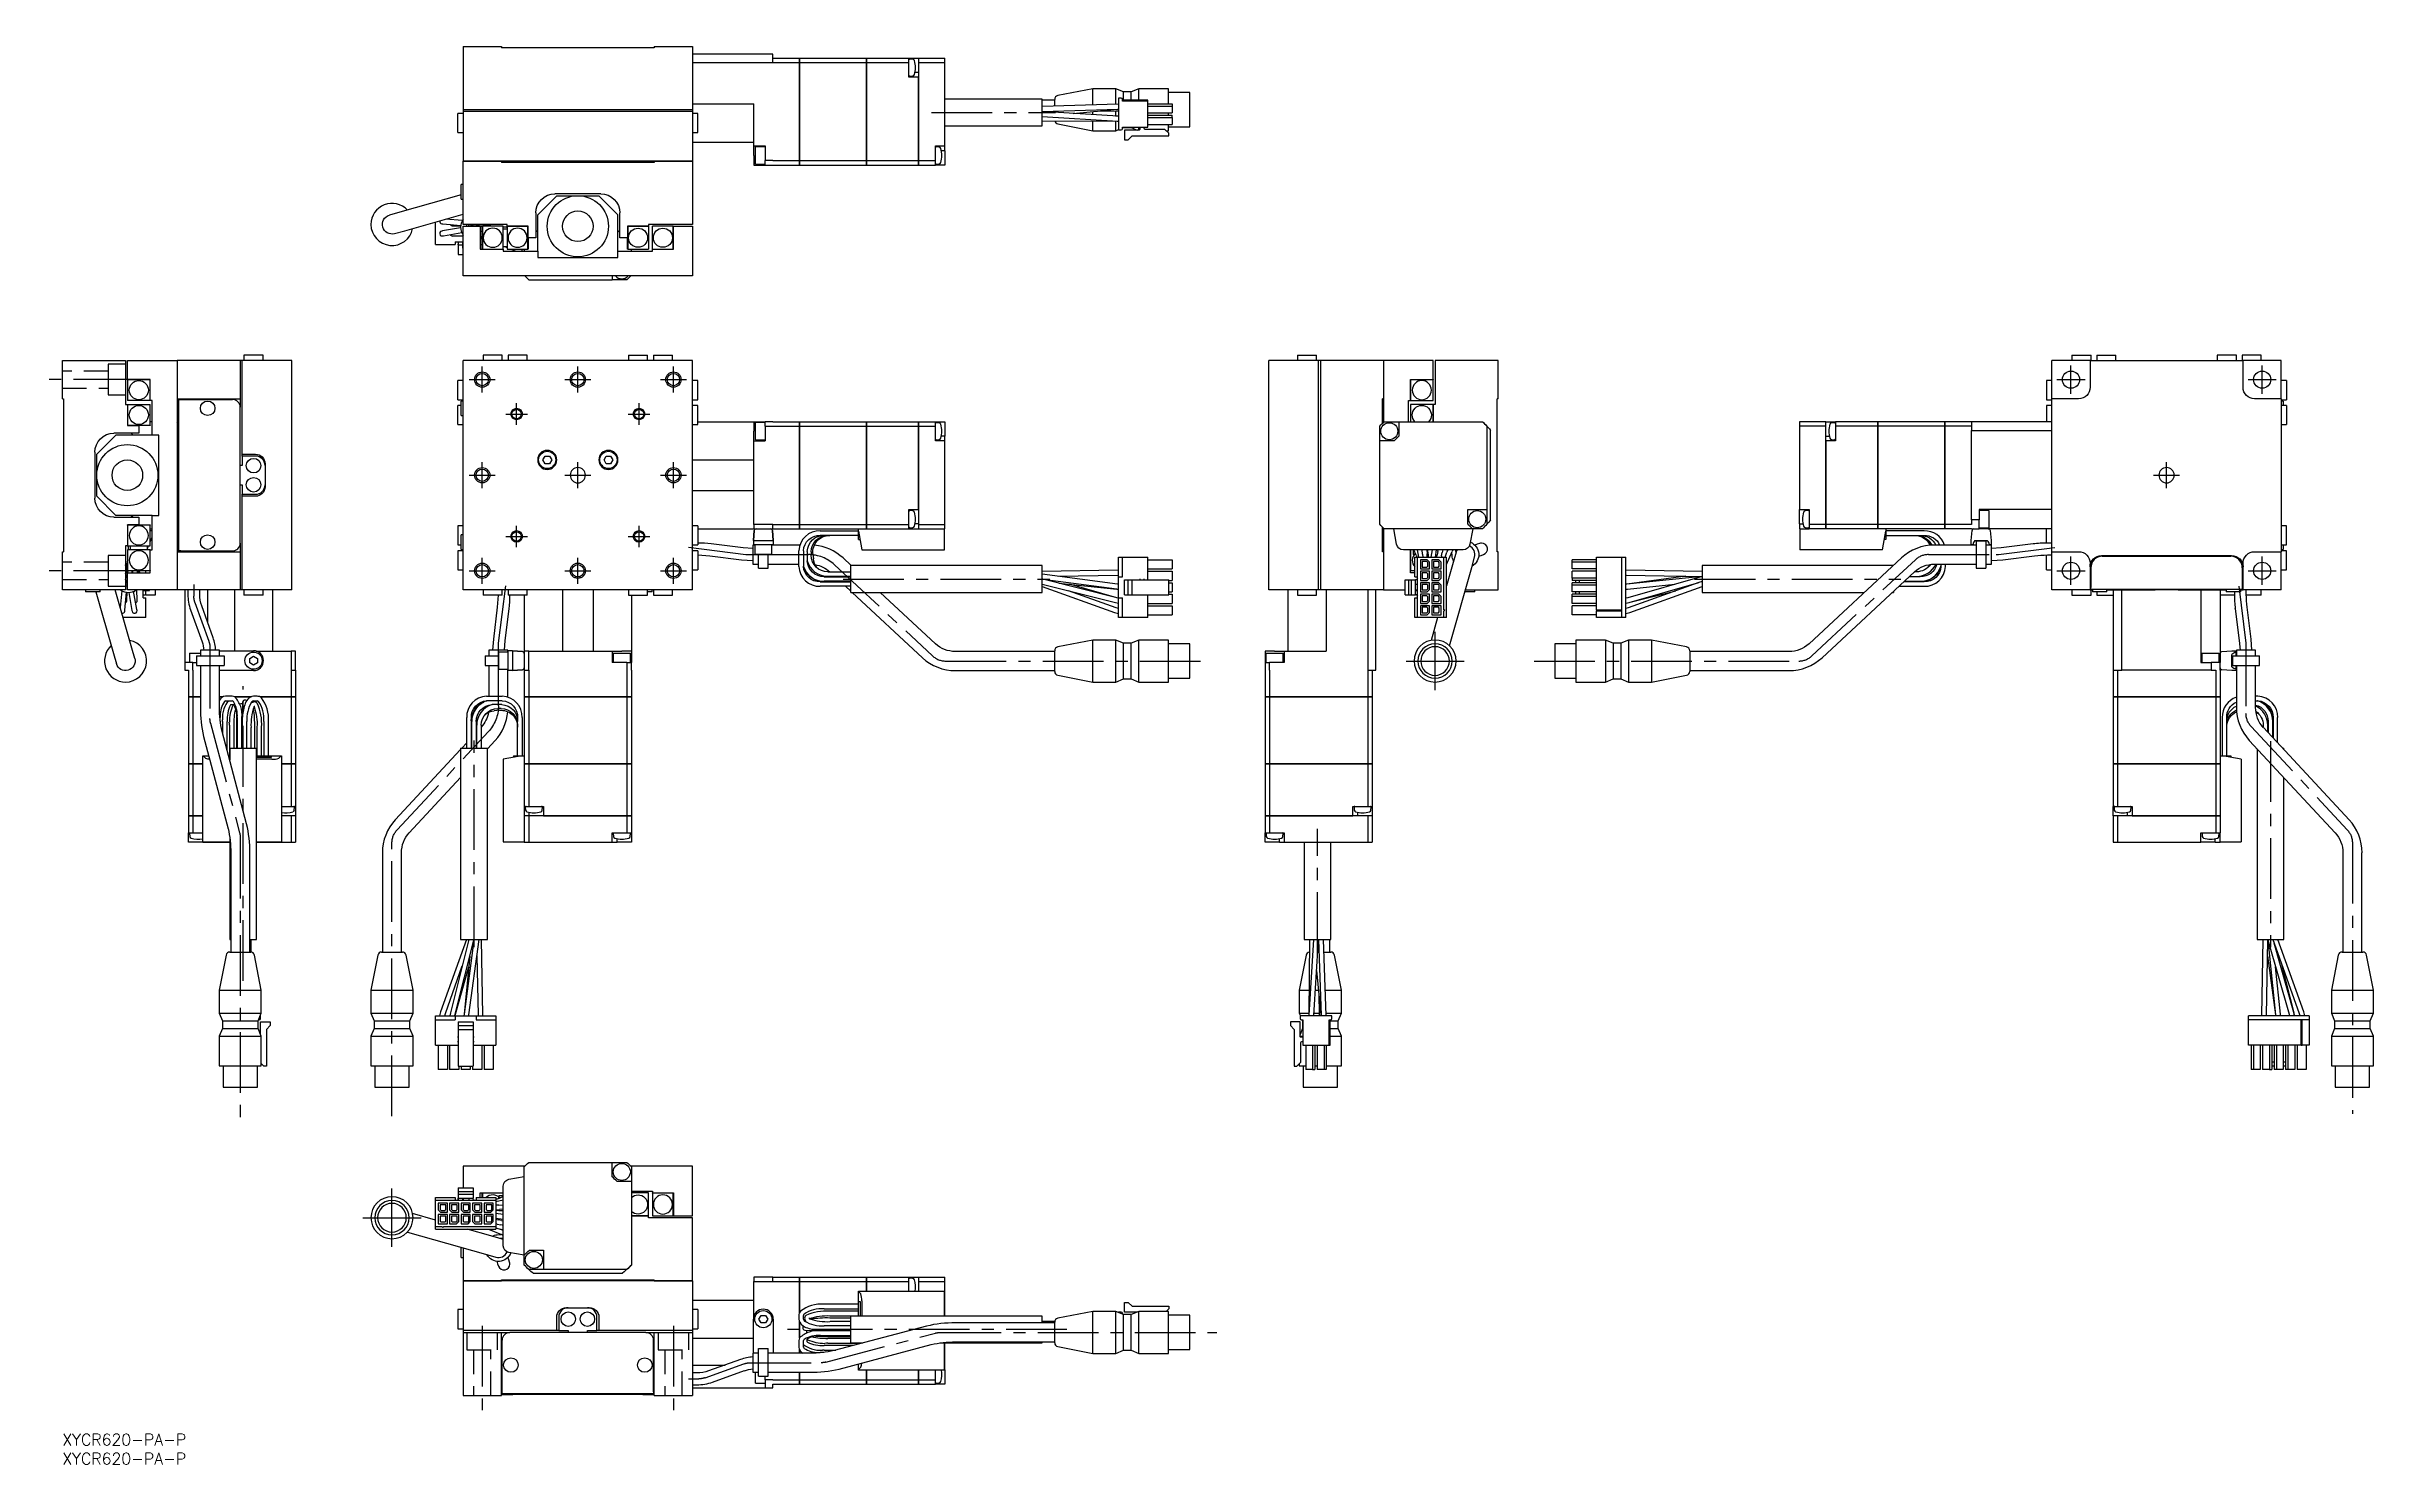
# Model space of a CAD drawing. Extents: x -4 to 604, y -8 to 363.
import ezdxf

# ---------------------------------------------------------------- set-up
doc = ezdxf.new("R2010")
doc.units = 0
doc.header["$LTSCALE"] = 0.5
doc.linetypes.add('CENTER', pattern=[50.8, 31.75, -6.35, 6.35, -6.35])
doc.linetypes.add('DASHED', pattern=[19.05, 12.7, -6.35])
for name, color, linetype in [('MSM_CENTER', 1, 'CENTER'), ('MSM_CONTINUOUS', 7, 'CONTINUOUS'), ('MSM_DASHED', 4, 'DASHED'), ('MSM_NARROW', 5, 'CONTINUOUS'), ('MSM_PART_NUMBER', 7, 'CONTINUOUS')]:
    doc.layers.add(name, color=color, linetype=linetype)
doc.styles.get("Standard").update_dxf_attribs({"font": 'txt.shx', "height": 3, "bigfont": 'bigfont.shx'})

msp = doc.modelspace()

# ---------------------------------------------------------------- texts
at = {"layer": 'MSM_PART_NUMBER'}
for p in [(0, -3), (0, -8)]:
    msp.add_text('XYCR620-PA-P', height=3, dxfattribs=at).set_placement(p)

# ---------------------------------------------------------------- linework, layer by layer
at = {"layer": 'MSM_CENTER'}
for p, q in [((227.26, 345.55), (259.74, 345.55)), ((18.76, 275.71), (-4.13, 275.71)), ((106.4, 275.71), (113.2, 275.71)), ((109.8, 272.31), (109.8, 279.11)), ((131.4, 275.71), (138.2, 275.71)), ((134.8, 272.31), (134.8, 279.11)), ((156.4, 275.71), (163.2, 275.71)), ((159.8, 272.31), (159.8, 279.11)), ((521.55, 275.71), (528.95, 275.71)), ((525.25, 272.01), (525.25, 279.41)), ((571.55, 275.71), (578.95, 275.71)), ((575.25, 272.01), (575.25, 279.41)), ((118.8, 263.91), (118.8, 269.51)), ((150.8, 263.91), (150.8, 269.51)), ((116, 266.71), (121.6, 266.71)), ((148, 266.71), (153.6, 266.71)), ((106.4, 250.71), (113.2, 250.71)), ((109.8, 247.31), (109.8, 254.11)), ((131.4, 250.71), (138.2, 250.71)), ((134.8, 247.31), (134.8, 254.11)), ((156.4, 250.71), (163.2, 250.71)), ((159.8, 247.31), (159.8, 254.11)), ((546.85, 250.71), (553.65, 250.71)), ((550.25, 247.31), (550.25, 254.11)), ((118.8, 231.91), (118.8, 237.51)), ((150.8, 231.91), (150.8, 237.51)), ((116, 234.71), (121.6, 234.71)), ((148, 234.71), (153.6, 234.71)), ((163.73, 231.85), (178.74, 229.98)), ((506.31, 229.98), (521.01, 231.81)), ((18.76, 225.71), (-4.13, 225.71)), ((106.4, 225.71), (113.2, 225.71)), ((109.8, 222.31), (109.8, 229.11)), ((131.4, 225.71), (138.2, 225.71)), ((134.8, 222.31), (134.8, 229.11)), ((156.4, 225.71), (163.2, 225.71)), ((159.8, 222.31), (159.8, 229.11)), ((179.36, 229.94), (195.12, 229.94)), ((201.93, 227.26), (227.56, 203.44)), ((457.49, 203.44), (484.57, 228.6)), ((487.97, 229.94), (505.69, 229.94)), ((521.55, 225.71), (528.95, 225.71)), ((525.25, 222.01), (525.25, 229.41)), ((571.55, 225.71), (578.95, 225.71)), ((575.25, 222.01), (575.25, 229.41)), ((204.2, 223.56), (258.2, 223.56)), ((426.85, 223.56), (480.73, 223.56)), ((358.97, 194.51), (358.97, 209.71)), ((230.97, 202.11), (300.16, 202.11)), ((351.37, 202.11), (366.57, 202.11)), ((384.86, 202.11), (454.09, 202.11)), ((47.27, 118.45), (47.27, 195.53)), ((107.65, 127.31), (107.65, 181.31)), ((577.4, 181.19), (577.4, 127.31)), ((328.24, 125.77), (328.24, 158.25)), ((86.2, 48.93), (86.2, 64.13)), ((78.6, 56.53), (93.8, 56.53)), ((109.8, 28.26), (109.8, 6.23)), ((159.8, 28.26), (159.8, 6.23)), ((262.65, 27.27), (189.15, 27.27))]:
    msp.add_line(p, q, dxfattribs=at)
at = {"layer": 'MSM_CENTER', "extrusion": (0, 0, -1)}
for p, q in [((34.39, 222.17), (34.39, 219.08)), ((114.07, 206.77), (115.95, 221.79)), ((569.12, 221.67), (570.99, 206.77)), ((34.68, 217.39), (38.31, 207.28)), ((38.6, 205.59), (38.6, 187.11)), ((114.03, 190.39), (114.03, 206.15)), ((571.02, 206.15), (571.02, 188.42)), ((38.77, 185.83), (46.37, 157.14)), ((87.54, 157.95), (111.36, 183.58)), ((572.36, 185.02), (597.52, 157.95)), ((46.53, 155.86), (46.53, 81.84)), ((86.2, 83.07), (86.2, 154.54)), ((598.85, 154.54), (598.85, 83.74)), ((199.68, 18.77), (228.37, 26.37)), ((229.65, 26.53), (301.88, 26.53)), ((168.12, 14.68), (178.23, 18.31)), ((179.92, 18.6), (198.4, 18.6)), ((163.76, 14.39), (166.43, 14.39))]:
    msp.add_line(p, q, dxfattribs=at)
at = {"layer": 'MSM_CENTER'}
for centre, radius, start, end in [((179.36, 234.94), 5, 262.86753, 270), ((195.12, 219.94), 10, 47.1016, 90), ((487.97, 224.94), 5, 90, 132.8984), ((505.69, 234.94), 5, 270, 277.13247), ((230.97, 207.11), 5, 227.1016, 270), ((454.09, 207.11), 5, 270, 312.8984)]:
    msp.add_arc(centre, radius, start, end, dxfattribs=at)
at = {"layer": 'MSM_CENTER', "extrusion": (0, 0, -1)}
for centre, radius, start, end in [((-39.39, 219.08), 5, 340.27205, 0), ((-33.6, 205.59), 5, 160.27205, 180), ((-119.03, 206.15), 5, 360, 7.13247), ((-566.02, 206.15), 5, 172.86753, 180), ((-104.03, 190.39), 10, 180, 222.8984), ((-43.6, 187.11), 5, 345.1639, 0), ((-576.02, 188.42), 5, 317.1016, 0), ((-41.53, 155.86), 5, 165.1639, 180), ((-91.2, 154.54), 5, 360, 42.8984), ((-593.85, 154.54), 5, 137.1016, 180), ((-229.65, 21.53), 5, 75.1639, 90), ((-179.92, 13.6), 5, 70.27205, 90), ((-198.4, 23.6), 5, 255.1639, 270), ((-166.43, 19.39), 5, 250.27205, 270)]:
    msp.add_arc(centre, radius, start, end, dxfattribs=at)
at = {"layer": 'MSM_CONTINUOUS'}
for p, q in [((104.8, 362.81), (104.8, 346.31)), ((104.8, 362.81), (114.8, 362.81)), ((114.8, 362.81), (114.8, 362.51)), ((154.8, 362.51), (114.8, 362.51)), ((154.8, 362.81), (154.8, 362.51)), ((154.8, 362.81), (164.8, 362.81)), ((164.8, 362.81), (164.8, 346.31)), ((185.8, 360.81), (164.8, 360.81)), ((185.8, 358.66), (185.8, 360.81)), ((185.8, 359.81), (192.79, 359.81)), ((192.79, 358.66), (192.79, 359.81)), ((192.8, 359.8), (192.79, 359.8)), ((192.8, 359.81), (210.29, 359.81)), ((192.8, 359.81), (192.8, 358.66)), ((210.29, 358.66), (210.29, 359.81)), ((210.3, 359.8), (210.29, 359.8)), ((210.3, 359.81), (221.4, 359.81)), ((210.3, 359.81), (210.3, 358.66)), ((221.4, 358.66), (221.4, 359.81)), ((221.4, 359.81), (223.9, 359.81)), ((222.39, 359.48), (221.62, 359.55)), ((223.91, 359.81), (230.8, 359.81)), ((223.91, 359.81), (223.91, 358.66)), ((230.8, 358.66), (230.8, 359.81)), ((164.8, 358.66), (185.8, 358.66)), ((185.8, 358.66), (185.8, 358.66)), ((185.8, 358.66), (192.79, 358.66)), ((192.79, 332.97), (192.79, 358.66)), ((192.8, 358.65), (192.79, 358.65)), ((192.8, 358.66), (210.29, 358.66)), ((192.8, 358.66), (192.8, 332.97)), ((210.29, 332.97), (210.29, 358.66)), ((210.3, 358.65), (210.29, 358.65)), ((210.3, 358.66), (210.3, 332.97)), ((210.3, 358.66), (221.4, 358.66)), ((221.4, 354.81), (221.4, 358.66)), ((223.9, 354.81), (221.4, 354.81)), ((221.62, 355.08), (222.39, 355.15)), ((223.9, 356.06), (222.97, 356.06)), ((223.9, 332.97), (223.9, 354.81)), ((223.91, 358.66), (230.8, 358.66)), ((223.91, 358.66), (223.91, 332.97)), ((230.8, 336.81), (230.8, 358.66)), ((164.8, 347.81), (180.8, 347.81)), ((180.8, 336.81), (180.8, 347.81)), ((256.2, 349.05), (230.8, 349.05)), ((256.2, 345.55), (256.2, 349.05)), ((259.5, 348.78), (256.2, 348.78)), ((276.09, 347.76), (256.2, 347.11)), ((259.5, 347.22), (259.5, 348.99)), ((269.5, 351.78), (260.31, 349.97)), ((269.5, 347.55), (269.5, 351.78)), ((275.5, 351.78), (269.5, 351.78)), ((275.5, 347.74), (275.5, 351.78)), ((277.5, 350.93), (275.5, 351.78)), ((276.2, 347.76), (276.09, 347.76)), ((276.92, 349.28), (276.2, 349.28)), ((276.2, 349.28), (276.2, 341)), ((277.22, 348.57), (277.22, 348.98)), ((283.85, 348.82), (277.22, 348.82)), ((283.85, 348.57), (277.22, 348.57)), ((277.5, 348.82), (277.5, 350.93)), ((279.5, 350.93), (277.5, 350.93)), ((281.5, 351.78), (279.5, 350.93)), ((279.5, 348.82), (279.5, 350.93)), ((281.5, 348.82), (281.5, 351.78)), ((289.3, 351.78), (281.5, 351.78)), ((283.85, 348.67), (283.85, 348.82)), ((283.85, 348.57), (283.85, 348.67)), ((283.85, 341.71), (283.85, 348.57)), ((283.85, 347.84), (290.2, 347.84)), ((283.85, 347.24), (290.2, 347.24)), ((289.3, 347.84), (289.3, 351.78)), ((294.8, 350.78), (289.3, 350.78)), ((290.2, 347.84), (290.2, 347.24)), ((290.2, 347.24), (290.2, 345.44)), ((294.8, 341.78), (294.8, 350.78)), ((103.4, 342.81), (103.4, 345.31)), ((104.8, 345.31), (103.4, 345.31)), ((103.4, 340.31), (103.4, 342.81)), ((104.8, 346.31), (164.8, 346.31)), ((104.8, 346.31), (104.8, 345.81)), ((164.8, 345.81), (104.8, 345.81)), ((104.8, 345.81), (104.8, 332.81)), ((164.8, 346.31), (164.8, 345.81)), ((164.8, 345.81), (164.8, 332.81)), ((166.2, 345.31), (164.8, 345.31)), ((166.2, 342.81), (166.2, 345.31)), ((166.2, 340.31), (166.2, 342.81)), ((230.8, 342.05), (256.2, 342.05)), ((256.2, 342.05), (256.2, 345.55)), ((256.2, 344.51), (276, 343.27)), ((256.2, 343.42), (275.87, 343.27)), ((256.22, 345.81), (276.13, 346.46)), ((276.08, 344.57), (256.22, 345.81)), ((260.31, 342.59), (269.5, 340.78)), ((264.35, 345.31), (275.92, 346.43)), ((269.5, 344.98), (269.5, 345.81)), ((269.5, 340.78), (269.5, 343.31)), ((269.5, 340.78), (275.5, 340.78)), ((270.68, 345.92), (275.53, 345.96)), ((276.08, 344.58), (275.42, 344.61)), ((275.5, 344.61), (275.5, 345.96)), ((275.5, 340.78), (275.5, 343.31)), ((275.5, 340.78), (276.2, 341.08)), ((275.53, 345.96), (276.2, 345.96)), ((275.87, 343.27), (276.2, 343.26)), ((275.92, 346.43), (276.2, 346.45)), ((276, 343.27), (276.2, 343.26)), ((276.2, 344.58), (276.08, 344.58)), ((276.2, 344.57), (276.08, 344.57)), ((276.13, 346.46), (276.2, 346.46)), ((276.2, 341), (276.92, 341)), ((277.22, 341.71), (283.85, 341.71)), ((277.22, 341.3), (277.22, 341.71)), ((277.22, 341.51), (277.5, 341.63)), ((277.5, 341.63), (277.5, 341.71)), ((277.5, 341.63), (279.5, 341.63)), ((277.75, 340.96), (277.75, 338.43)), ((281.6, 340.96), (277.75, 340.96)), ((279.5, 341.63), (279.5, 341.71)), ((279.5, 341.63), (281.08, 340.96)), ((281.5, 340.96), (281.5, 341.71)), ((281.75, 341.71), (281.75, 341.46)), ((281.75, 341.46), (281.75, 341.11)), ((282.9, 341.46), (282.9, 341.71)), ((282.9, 341.43), (282.9, 341.46)), ((288.31, 341.15), (283.18, 341.15)), ((283.85, 345.44), (290.2, 345.44)), ((283.85, 344.84), (290.2, 344.84)), ((283.85, 344.24), (290.2, 344.24)), ((283.85, 342.44), (290.2, 342.44)), ((289.31, 340.15), (288.31, 341.15)), ((288.68, 340.78), (289.3, 340.78)), ((289.3, 344.84), (289.3, 345.44)), ((289.3, 340.78), (289.3, 342.44)), ((289.3, 341.78), (294.8, 341.78)), ((290.2, 344.24), (290.2, 344.84)), ((290.2, 344.24), (290.2, 342.44)), ((103.4, 340.31), (104.8, 340.31)), ((164.8, 340.31), (166.2, 340.31)), ((164.8, 337.81), (180.8, 337.81)), ((180.8, 336.81), (183.8, 336.81)), ((180.8, 334.31), (180.8, 336.81)), ((181.3, 332.06), (181.3, 336.56)), ((183.8, 336.56), (181.3, 336.56)), ((183.8, 336.81), (183.8, 332.97)), ((228.3, 332.97), (228.3, 336.81)), ((228.3, 336.81), (230.8, 336.81)), ((229.28, 336.48), (228.51, 336.55)), ((230.8, 335.56), (229.86, 335.56)), ((230.8, 335.56), (230.8, 336.81)), ((230.8, 335.56), (230.8, 331.81)), ((277.75, 338.43), (278.75, 338.43)), ((278.75, 338.43), (279.77, 339.45)), ((279.77, 339.45), (289.31, 339.45)), ((289.31, 339.45), (289.31, 340.15)), ((104.8, 332.81), (114.8, 332.81)), ((104.8, 316.31), (104.8, 332.81)), ((114.8, 332.81), (104.8, 332.81)), ((114.8, 332.81), (114.8, 332.51)), ((154.8, 332.81), (114.8, 332.81)), ((154.8, 332.51), (114.8, 332.51)), ((154.8, 332.81), (154.8, 332.51)), ((154.8, 332.81), (164.8, 332.81)), ((164.8, 332.81), (154.8, 332.81)), ((164.8, 332.81), (164.8, 316.31)), ((180.8, 334.31), (180.8, 331.81)), ((180.8, 331.81), (183.8, 331.81)), ((181.3, 332.06), (183.8, 332.06)), ((185.8, 332.97), (183.8, 332.97)), ((183.8, 331.81), (183.8, 332.97)), ((183.8, 331.81), (185.8, 331.81)), ((185.8, 332.97), (192.79, 332.97)), ((185.8, 331.81), (192.79, 331.81)), ((192.79, 331.81), (192.79, 332.97)), ((192.8, 332.97), (192.79, 332.97)), ((192.8, 331.82), (192.79, 331.82)), ((192.8, 332.97), (210.29, 332.97)), ((192.8, 332.97), (192.8, 331.81)), ((192.8, 331.81), (210.29, 331.81)), ((210.29, 331.81), (210.29, 332.97)), ((210.3, 332.97), (210.29, 332.97)), ((210.3, 331.82), (210.29, 331.82)), ((210.3, 332.97), (223.9, 332.97)), ((210.3, 332.97), (210.3, 331.81)), ((210.3, 331.81), (223.9, 331.81)), ((223.9, 331.81), (223.9, 332.97)), ((223.91, 332.97), (228.3, 332.97)), ((223.91, 332.97), (223.91, 331.81)), ((223.91, 331.81), (228.3, 331.81)), ((228.3, 331.81), (228.3, 332.97)), ((230.8, 331.81), (228.3, 331.81)), ((228.51, 332.08), (229.28, 332.15)), ((104.3, 324.04), (88.22, 319.46)), ((104.3, 322.91), (104.3, 326.71)), ((104.8, 326.71), (104.3, 326.71)), ((104.3, 322.91), (104.8, 322.91)), ((129.3, 323.81), (124.3, 318.81)), ((140.8, 324.31), (128.8, 324.31)), ((129.3, 323.81), (134.8, 323.81)), ((134.8, 323.81), (140.3, 323.81)), ((145.3, 318.81), (140.3, 323.81)), ((88.22, 319.46), (85.52, 318.69)), ((89.59, 314.65), (104.8, 318.98)), ((97.55, 311), (97.55, 316.92)), ((99.27, 316.46), (99.48, 316.44)), ((99.48, 316.44), (104.18, 316.01)), ((104.61, 317.28), (100.22, 317.68)), ((123.8, 319.31), (123.8, 312.81)), ((124.3, 309.31), (124.3, 318.81)), ((145.3, 309.31), (145.3, 318.81)), ((145.8, 312.81), (145.8, 319.31)), ((86.89, 313.88), (89.59, 314.65)), ((97.55, 311), (102.75, 311)), ((99.43, 314.6), (99.21, 314.57)), ((104.15, 315.44), (99.43, 314.6)), ((99.44, 313.29), (99.66, 313.32)), ((99.66, 313.32), (104.44, 314.17)), ((101.98, 315.96), (102.13, 315.96)), ((102.01, 313.26), (102.12, 313.27)), ((102.12, 313.27), (104.8, 313.35)), ((102.13, 315.96), (104.17, 315.9)), ((102.75, 311.71), (104.8, 311.71)), ((102.75, 311.71), (102.75, 311)), ((103.55, 311.46), (103.55, 311.11)), ((103.55, 310.96), (103.55, 311.11)), ((103.55, 310.96), (104.66, 310.96)), ((103.55, 310.96), (103.55, 308.43)), ((104.66, 311.71), (104.66, 311.11)), ((104.66, 311.15), (104.8, 311.15)), ((104.66, 311.11), (104.66, 310.96)), ((104.66, 310.96), (104.66, 310.06)), ((116.3, 316.31), (104.8, 316.31)), ((104.8, 315.81), (109.3, 315.81)), ((104.8, 302.81), (104.8, 315.81)), ((105.8, 315.81), (105.8, 316.31)), ((106.3, 315.81), (106.3, 316.31)), ((106.59, 315.91), (107.53, 316.31)), ((107.84, 315.89), (109.15, 316.31)), ((109.06, 315.87), (111.36, 316.31)), ((112.71, 316.31), (109.25, 315.81)), ((109.3, 315.81), (109.3, 309.81)), ((109.8, 315.72), (109.3, 315.73)), ((109.8, 314.35), (109.3, 314.56)), ((109.3, 313.26), (109.8, 313.05)), ((109.3, 312.95), (109.8, 312.84)), ((109.3, 311), (109.8, 311)), ((109.38, 314.53), (109.8, 314.52)), ((109.8, 309.81), (109.8, 315.81)), ((109.8, 315.81), (109.85, 315.81)), ((109.85, 315.81), (109.85, 309.86)), ((115.3, 315.81), (109.85, 315.81)), ((115.3, 309.86), (115.3, 315.81)), ((116.3, 315.58), (115.3, 315.6)), ((116.3, 315.06), (115.3, 315.06)), ((115.3, 310.56), (116.3, 310.56)), ((115.65, 310.56), (116.3, 310.29)), ((116.07, 315.59), (116.3, 315.62)), ((116.3, 315.81), (116.3, 316.31)), ((116.3, 315.76), (116.3, 315.81)), ((121.8, 315.81), (116.3, 315.81)), ((116.3, 315.76), (116.3, 309.81)), ((121.75, 315.76), (116.3, 315.76)), ((121.75, 315.76), (121.8, 315.81)), ((121.75, 309.81), (121.75, 315.76)), ((121.8, 312.81), (121.8, 315.81)), ((121.8, 312.81), (121.8, 309.81)), ((123.8, 312.81), (121.8, 312.81)), ((124.3, 314.31), (123.8, 314.81)), ((145.8, 314.81), (145.3, 314.31)), ((147.8, 312.81), (145.8, 312.81)), ((147.8, 315.81), (147.8, 312.81)), ((153.3, 315.81), (147.8, 315.81)), ((147.85, 315.76), (147.8, 315.81)), ((147.8, 309.81), (147.8, 312.81)), ((147.85, 315.76), (147.85, 309.81)), ((153.3, 315.76), (147.85, 315.76)), ((153.3, 316.31), (153.3, 315.81)), ((164.8, 316.31), (153.3, 316.31)), ((153.3, 315.81), (153.3, 315.76)), ((153.3, 315.76), (153.3, 309.81)), ((154.3, 309.86), (154.3, 315.81)), ((159.75, 315.81), (154.3, 315.81)), ((159.75, 309.86), (159.75, 315.81)), ((159.75, 315.81), (159.8, 315.81)), ((159.8, 309.81), (159.8, 315.81)), ((159.8, 315.81), (164.8, 315.81)), ((164.8, 315.81), (164.8, 302.81)), ((103.55, 308.43), (104.8, 308.43)), ((104.66, 310.06), (104.8, 310.06)), ((109.3, 309.81), (115.3, 309.81)), ((109.85, 309.86), (109.8, 309.81)), ((109.85, 309.86), (115.3, 309.86)), ((115.3, 309.86), (115.3, 309.81)), ((115.3, 309.81), (115.3, 309.31)), ((115.3, 309.31), (124.3, 309.31)), ((116.3, 309.81), (121.75, 309.81)), ((117.41, 309.81), (118.59, 309.31)), ((118, 309.56), (118, 309.31)), ((120.8, 309.81), (120.8, 309.31)), ((121.8, 309.81), (121.75, 309.81)), ((124.3, 309.31), (124.3, 307.61)), ((124.3, 307.61), (145.3, 307.61)), ((145.3, 309.31), (154.3, 309.31)), ((145.3, 307.61), (145.3, 309.31)), ((147.85, 309.81), (147.8, 309.81)), ((147.85, 309.81), (153.3, 309.81)), ((148.8, 309.31), (148.8, 309.81)), ((154.3, 309.86), (159.75, 309.86)), ((154.3, 309.81), (154.3, 309.86)), ((154.3, 309.81), (159.8, 309.81)), ((154.3, 309.31), (154.3, 309.81)), ((159.75, 309.86), (159.8, 309.81)), ((164.8, 302.81), (104.8, 302.81)), ((121.96, 301.81), (143.8, 301.81)), ((121.96, 301.81), (121.96, 301.81)), ((143.8, 302.81), (143.8, 301.81)), ((147.65, 301.81), (143.8, 301.81)), ((0, 270.71), (0, 280.71)), ((0, 280.71), (16.5, 280.71)), ((16.5, 280.71), (16.5, 269.21)), ((17, 280.71), (30, 280.71)), ((17, 275.71), (17, 280.71)), ((30, 280.71), (30, 270.71)), ((46.5, 280.71), (30, 280.71)), ((30, 280.71), (30, 270.71)), ((46.5, 280.71), (46.5, 270.71)), ((47, 280.71), (46.5, 280.71)), ((47, 256.21), (47, 280.71)), ((60, 280.71), (47, 280.71)), ((50, 282.11), (47.5, 282.11)), ((47.5, 282.11), (47.5, 280.71)), ((52.5, 282.11), (50, 282.11)), ((52.5, 280.71), (52.5, 282.11)), ((60, 220.71), (60, 280.71)), ((104.8, 220.71), (104.8, 280.71)), ((164.8, 280.71), (104.8, 280.71)), ((115.05, 282.11), (110.05, 282.11)), ((110.05, 282.11), (110.05, 280.71)), ((115.05, 280.71), (115.05, 282.11)), ((121.55, 282.11), (116.55, 282.11)), ((116.55, 282.11), (116.55, 280.71)), ((121.55, 280.71), (121.55, 282.11)), ((148.05, 282.11), (153.05, 282.11)), ((148.05, 282.11), (148.05, 280.71)), ((153.05, 280.71), (153.05, 282.11)), ((154.55, 282.11), (159.55, 282.11)), ((154.55, 282.11), (154.55, 280.71)), ((159.55, 280.71), (159.55, 282.11)), ((164.8, 220.71), (164.8, 280.71)), ((315.5, 220.71), (315.5, 280.71)), ((328.5, 280.71), (315.5, 280.71)), ((323, 282.11), (325.5, 282.11)), ((323, 282.11), (323, 280.71)), ((325.5, 282.11), (328, 282.11)), ((328, 280.71), (328, 282.11)), ((328.5, 220.71), (328.5, 280.71)), ((329, 280.71), (328.5, 280.71)), ((329, 280.71), (329, 220.71)), ((345.5, 280.71), (329, 280.71)), ((345.5, 280.71), (345.5, 270.71)), ((345.5, 280.71), (345.5, 270.71)), ((358.5, 280.71), (345.5, 280.71)), ((358.5, 275.71), (358.5, 280.71)), ((359, 280.71), (359, 269.21)), ((375.5, 280.71), (359, 280.71)), ((375.5, 270.71), (375.5, 280.71)), ((520.25, 270.71), (520.25, 280.71)), ((530.25, 280.71), (520.25, 280.71)), ((525.5, 282.11), (530.5, 282.11)), ((525.5, 282.11), (525.5, 280.71)), ((530.25, 280.71), (530.25, 273.71)), ((530.25, 280.71), (570.25, 280.71)), ((530.5, 280.71), (530.5, 282.11)), ((532, 282.11), (537, 282.11)), ((532, 282.11), (532, 280.71)), ((537, 280.71), (537, 282.11)), ((568.5, 282.11), (563.5, 282.11)), ((563.5, 282.11), (563.5, 280.71)), ((568.5, 280.71), (568.5, 282.11)), ((575, 282.11), (570, 282.11)), ((570, 282.11), (570, 280.71)), ((580.25, 280.71), (570.25, 280.71)), ((570.25, 273.71), (570.25, 280.71)), ((575, 280.71), (575, 282.11)), ((580.25, 270.71), (580.25, 280.71)), ((17, 275.66), (17, 275.71)), ((23, 275.71), (17, 275.71)), ((17, 275.66), (17, 270.21)), ((22.95, 275.66), (17, 275.66)), ((22.95, 275.66), (23, 275.71)), ((22.95, 270.21), (22.95, 275.66)), ((23, 270.21), (23, 275.71)), ((103.4, 270.46), (103.4, 275.46)), ((104.8, 275.46), (103.4, 275.46)), ((166.2, 275.46), (164.8, 275.46)), ((166.2, 270.46), (166.2, 275.46)), ((352.5, 275.71), (358.5, 275.71)), ((352.5, 270.21), (352.5, 275.71)), ((352.55, 275.66), (352.5, 275.71)), ((352.55, 275.66), (352.55, 270.21)), ((358.5, 275.66), (352.55, 275.66)), ((358.5, 275.71), (358.5, 275.66)), ((358.5, 270.21), (358.5, 275.66)), ((518.85, 275.46), (518.85, 270.46)), ((520.25, 275.46), (518.85, 275.46)), ((581.65, 275.46), (580.25, 275.46)), ((581.65, 275.46), (581.65, 270.46)), ((0, 270.71), (0.3, 270.71)), ((0.3, 270.71), (0.3, 230.71)), ((16.5, 269.21), (17, 269.21)), ((22.95, 270.21), (17, 270.21)), ((17, 269.21), (17, 263.71)), ((17, 269.21), (17.05, 269.21)), ((17.05, 269.21), (17.05, 263.76)), ((17.05, 269.21), (23, 269.21)), ((23, 270.21), (22.95, 270.21)), ((23.5, 270.21), (23, 270.21)), ((23, 263.76), (23, 269.21)), ((23.5, 261.21), (23.5, 270.21)), ((30, 270.71), (46.5, 270.71)), ((30, 270.71), (30, 230.71)), ((30.3, 270.71), (30.3, 267.71)), ((30.5, 230.91), (30.5, 270.51)), ((30.5, 270.51), (31, 270.51)), ((31, 270.51), (44.5, 270.51)), ((31.5, 270.51), (31.5, 270.71)), ((46.5, 270.71), (46.5, 268.51)), ((46.5, 232.91), (46.5, 268.51)), ((103.4, 270.46), (104.8, 270.46)), ((103.4, 263.96), (103.4, 268.96)), ((104.3, 268.96), (103.4, 268.96)), ((104.3, 266.31), (104.3, 270.11)), ((104.8, 270.11), (104.3, 270.11)), ((164.8, 270.46), (166.2, 270.46)), ((166.2, 268.96), (164.8, 268.96)), ((166.2, 263.96), (166.2, 268.96)), ((345.5, 270.71), (345.2, 270.71)), ((345.2, 264.28), (345.2, 270.71)), ((345.5, 270.71), (345.5, 264.56)), ((352, 270.21), (352.5, 270.21)), ((352, 264.71), (352, 270.21)), ((352.55, 270.21), (352.5, 270.21)), ((352.5, 269.21), (352.5, 264.71)), ((358.45, 269.21), (352.5, 269.21)), ((352.55, 270.21), (358.5, 270.21)), ((358.45, 264.71), (358.45, 269.21)), ((358.45, 269.21), (358.5, 269.21)), ((358.5, 269.21), (358.5, 264.71)), ((359, 269.21), (358.5, 269.21)), ((375.5, 270.71), (375.2, 270.71)), ((375.2, 230.71), (375.2, 270.71)), ((518.85, 270.46), (520.25, 270.46)), ((518.85, 268.96), (518.85, 264.71)), ((520.25, 268.96), (518.85, 268.96)), ((527.25, 270.71), (520.25, 270.71)), ((520.25, 230.71), (520.25, 270.71)), ((580.25, 270.71), (573.25, 270.71)), ((580.25, 270.71), (580.25, 230.71)), ((580.25, 270.46), (581.65, 270.46)), ((580.75, 270.11), (580.25, 270.11)), ((581.65, 268.96), (580.25, 268.96)), ((580.75, 270.11), (580.75, 268.96)), ((581.65, 268.96), (581.65, 263.96)), ((20, 261.71), (13.5, 261.71)), ((17.05, 263.76), (17, 263.71)), ((17, 263.71), (20, 263.71)), ((17.05, 263.76), (23, 263.76)), ((18, 261.71), (18.5, 261.21)), ((20, 263.71), (20, 261.71)), ((23, 263.71), (20, 263.71)), ((23.5, 264.71), (23, 264.71)), ((23, 263.76), (23, 263.71)), ((30.3, 233.71), (30.3, 267.71)), ((103.4, 263.96), (104.8, 263.96)), ((104.3, 266.31), (104.8, 266.31)), ((164.8, 263.96), (166.2, 263.96)), ((166.2, 264.71), (180.8, 264.71)), ((180.8, 264.71), (183.8, 264.71)), ((180.8, 264.71), (180.8, 262.21)), ((180.8, 259.71), (180.8, 262.21)), ((181.3, 259.96), (181.3, 264.46)), ((183.8, 264.46), (181.3, 264.46)), ((185.8, 264.71), (183.8, 264.71)), ((183.8, 263.55), (183.8, 264.71)), ((183.8, 263.55), (183.8, 259.71)), ((183.8, 263.55), (185.8, 263.55)), ((185.8, 264.71), (192.79, 264.71)), ((185.8, 263.55), (192.79, 263.55)), ((192.79, 263.55), (192.79, 264.71)), ((192.8, 264.7), (192.79, 264.7)), ((192.79, 237.86), (192.79, 263.55)), ((192.8, 263.55), (192.79, 263.55)), ((192.8, 264.71), (210.29, 264.71)), ((192.8, 264.71), (192.8, 263.55)), ((192.8, 263.55), (210.29, 263.55)), ((192.8, 263.55), (192.8, 237.86)), ((210.29, 263.55), (210.29, 264.71)), ((210.3, 264.7), (210.29, 264.7)), ((210.29, 237.86), (210.29, 263.55)), ((210.3, 263.55), (210.29, 263.55)), ((210.3, 264.71), (223.9, 264.71)), ((210.3, 264.71), (210.3, 263.55)), ((210.3, 263.55), (210.3, 237.86)), ((210.3, 263.55), (223.9, 263.55)), ((223.9, 263.55), (223.9, 264.71)), ((223.9, 241.71), (223.9, 263.55)), ((223.91, 264.71), (228.3, 264.71)), ((223.91, 264.71), (223.91, 263.55)), ((223.91, 263.55), (228.3, 263.55)), ((223.91, 263.55), (223.91, 237.86)), ((228.3, 263.55), (228.3, 264.71)), ((228.3, 264.71), (230.8, 264.71)), ((228.3, 259.71), (228.3, 263.55)), ((229.28, 264.37), (228.51, 264.44)), ((230.8, 264.71), (230.8, 260.96)), ((344.5, 259.71), (344.5, 263.55)), ((345.66, 264.71), (349.5, 264.71)), ((349.5, 264.71), (371.35, 264.71)), ((349.5, 264.71), (349.5, 260.96)), ((372.5, 263.55), (372.5, 241.71)), ((373.5, 239.05), (373.5, 262.37)), ((461.14, 264.71), (454.25, 264.71)), ((454.25, 264.71), (454.25, 263.55)), ((454.25, 263.55), (454.25, 241.71)), ((461.14, 263.55), (454.25, 263.55)), ((461.14, 263.55), (461.14, 264.71)), ((461.14, 237.86), (461.14, 263.55)), ((461.15, 264.71), (463.65, 264.71)), ((463.44, 264.44), (462.67, 264.37)), ((474.75, 264.71), (463.65, 264.71)), ((463.65, 264.71), (463.65, 263.55)), ((474.75, 263.55), (463.65, 263.55)), ((463.65, 263.55), (463.65, 259.71)), ((474.75, 263.55), (474.75, 264.71)), ((474.75, 264.7), (474.76, 264.7)), ((474.75, 237.86), (474.75, 263.55)), ((474.75, 263.54), (474.76, 263.54)), ((492.25, 264.71), (474.76, 264.71)), ((474.76, 264.71), (474.76, 263.55)), ((492.25, 263.55), (474.76, 263.55)), ((474.76, 263.55), (474.76, 237.86)), ((492.25, 263.55), (492.25, 264.71)), ((492.25, 264.7), (492.26, 264.7)), ((492.25, 237.86), (492.25, 263.55)), ((492.25, 263.54), (492.26, 263.54)), ((499.25, 264.71), (492.26, 264.71)), ((492.26, 264.71), (492.26, 263.55)), ((499.25, 263.55), (492.26, 263.55)), ((492.26, 263.55), (492.26, 237.86)), ((520.25, 264.71), (499.25, 264.71)), ((499.25, 264.71), (499.25, 262.37)), ((499.25, 262.37), (520.25, 262.37)), ((499.25, 239.05), (499.25, 262.37)), ((580.25, 263.96), (581.65, 263.96)), ((8.5, 256.71), (8.5, 244.71)), ((14, 261.21), (9, 256.21)), ((9, 250.71), (9, 256.21)), ((23.5, 261.21), (14, 261.21)), ((25.2, 261.21), (23.5, 261.21)), ((25.2, 240.21), (25.2, 261.21)), ((30, 259.71), (30.3, 259.71)), ((47, 256.21), (50.5, 256.21)), ((47, 255.71), (47, 256.21)), ((50.5, 255.71), (47, 255.71)), ((47, 255.71), (47, 253.21)), ((125.65, 254.71), (126.22, 255.71)), ((126.22, 255.71), (127.38, 255.71)), ((127.38, 255.71), (127.96, 254.71)), ((141.65, 254.71), (142.22, 255.71)), ((142.22, 255.71), (143.38, 255.71)), ((143.38, 255.71), (143.96, 254.71)), ((180.8, 237.86), (180.8, 259.71)), ((180.8, 259.71), (183.8, 259.71)), ((181.3, 259.96), (183.8, 259.96)), ((230.8, 259.71), (228.3, 259.71)), ((228.51, 259.98), (229.28, 260.04)), ((230.8, 260.96), (229.86, 260.96)), ((230.8, 259.71), (230.8, 260.96)), ((230.8, 237.86), (230.8, 259.71)), ((344.5, 237.86), (344.5, 259.71)), ((348.25, 259.71), (344.5, 259.71)), ((461.15, 260.96), (462.09, 260.96)), ((461.15, 259.71), (461.15, 237.86)), ((463.65, 259.71), (461.15, 259.71)), ((462.67, 260.04), (463.44, 259.98)), ((9, 245.21), (9, 250.71)), ((47, 253.21), (46.5, 253.21)), ((53, 253.71), (53, 247.71)), ((126.22, 253.71), (125.65, 254.71)), ((127.38, 253.71), (126.22, 253.71)), ((127.96, 254.71), (127.38, 253.71)), ((142.22, 253.71), (141.65, 254.71)), ((143.38, 253.71), (142.22, 253.71)), ((143.96, 254.71), (143.38, 253.71)), ((164.8, 254.71), (180.8, 254.71)), ((9, 245.21), (14, 240.21)), ((46.5, 248.21), (47, 248.21)), ((47, 248.21), (47, 245.71)), ((47, 245.71), (50.5, 245.71)), ((47, 245.21), (47, 245.71)), ((47, 220.71), (47, 245.21)), ((50.5, 245.21), (47, 245.21)), ((164.8, 246.71), (180.8, 246.71)), ((13.5, 239.71), (20, 239.71)), ((23.5, 240.21), (14, 240.21)), ((17.05, 237.66), (17, 237.71)), ((20, 237.71), (17, 237.71)), ((17, 237.71), (17, 232.21)), ((17.05, 237.66), (17.05, 232.21)), ((23, 237.66), (17.05, 237.66)), ((18.5, 240.21), (18, 239.71)), ((20, 239.71), (20, 237.71)), ((20, 237.71), (23, 237.71)), ((23, 237.71), (23, 237.66)), ((23, 232.21), (23, 237.66)), ((23.5, 231.21), (23.5, 240.21)), ((23.5, 240.21), (25.2, 240.21)), ((103.4, 237.46), (103.4, 232.46)), ((104.8, 237.46), (103.4, 237.46)), ((166.2, 237.46), (164.8, 237.46)), ((166.2, 237.46), (166.2, 232.46)), ((185.8, 237.86), (180.8, 237.86)), ((180.8, 237.86), (180.8, 236.71)), ((185.8, 237.86), (192.79, 237.86)), ((185.8, 237.86), (185.8, 237.86)), ((185.8, 236.71), (185.8, 237.86)), ((192.79, 236.71), (192.79, 237.86)), ((192.8, 237.86), (192.79, 237.86)), ((192.8, 237.86), (210.29, 237.86)), ((192.8, 237.86), (192.8, 236.71)), ((210.29, 236.71), (210.29, 237.86)), ((210.3, 237.86), (210.29, 237.86)), ((210.3, 237.86), (221.4, 237.86)), ((210.3, 237.86), (210.3, 236.71)), ((221.4, 237.86), (221.4, 241.71)), ((221.4, 241.71), (223.9, 241.71)), ((221.4, 236.71), (221.4, 237.86)), ((222.39, 241.37), (221.62, 241.44)), ((223.9, 237.96), (222.97, 237.96)), ((223.91, 237.86), (230.8, 237.86)), ((223.91, 237.86), (223.91, 236.71)), ((230.8, 236.71), (230.8, 237.86)), ((367.5, 241.71), (372.5, 241.71)), ((367.5, 237.96), (367.5, 241.71)), ((372.5, 241.71), (372.5, 237.86)), ((454.25, 241.71), (456.75, 241.71)), ((454.25, 237.96), (454.25, 241.71)), ((454.25, 237.96), (455.2, 237.96)), ((454.25, 237.96), (454.25, 236.71)), ((456.55, 241.44), (455.78, 241.37)), ((456.75, 241.71), (456.75, 237.86)), ((461.14, 237.86), (456.75, 237.86)), ((456.75, 237.86), (456.75, 236.71)), ((461.14, 236.71), (461.14, 237.86)), ((474.75, 237.86), (461.15, 237.86)), ((461.15, 237.86), (461.15, 236.71)), ((474.75, 237.87), (474.76, 237.87)), ((474.75, 236.71), (474.75, 237.86)), ((492.25, 237.86), (474.76, 237.86)), ((474.76, 237.86), (474.76, 236.71)), ((492.25, 237.87), (492.26, 237.87)), ((492.25, 236.71), (492.25, 237.86)), ((499.25, 237.86), (492.26, 237.86)), ((492.26, 237.86), (492.26, 236.71)), ((501.25, 239.05), (499.25, 239.05)), ((499.25, 239.05), (499.25, 237.86)), ((501.25, 241.71), (501.25, 239.05)), ((520.25, 241.71), (501.25, 241.71)), ((503.75, 241.46), (501.25, 241.46)), ((501.25, 236.71), (501.25, 239.05)), ((503.75, 241.46), (503.75, 236.96)), ((581.65, 237.46), (580.25, 237.46)), ((581.65, 232.46), (581.65, 237.46)), ((16.5, 232.21), (16.5, 220.71)), ((17, 232.21), (16.5, 232.21)), ((17.05, 232.21), (17, 232.21)), ((17.05, 232.21), (23, 232.21)), ((17.23, 231.97), (17.19, 232.21)), ((17.23, 232.21), (17.21, 231.21)), ((17.75, 232.21), (17.75, 231.21)), ((22.25, 231.21), (22.25, 232.21)), ((22.25, 231.55), (22.53, 232.21)), ((23, 236.71), (23.5, 236.71)), ((23, 233.32), (23.5, 234.49)), ((23.25, 233.91), (23.5, 233.91)), ((30.3, 233.71), (30.3, 230.71)), ((46.5, 232.91), (46.5, 230.71)), ((103.4, 232.46), (104.3, 232.46)), ((104.3, 231.31), (104.3, 235.11)), ((104.8, 235.11), (104.3, 235.11)), ((104.3, 231.31), (104.8, 231.31)), ((164.8, 232.46), (166.2, 232.46)), ((166.2, 236.71), (180.8, 236.71)), ((178.03, 231.69), (169.71, 232.73)), ((178.03, 231.69), (178.02, 231.69)), ((180.55, 231.5), (178.03, 231.69)), ((180.55, 232.44), (180.55, 227.44)), ((181.05, 232.44), (180.55, 232.44)), ((180.7, 233.61), (180.93, 236.25)), ((180.93, 236.25), (180.7, 233.61)), ((180.7, 233.61), (185.9, 233.61)), ((180.7, 233.61), (180.7, 232.51)), ((185.9, 232.51), (180.7, 232.51)), ((180.8, 236.71), (185.8, 236.71)), ((181.05, 232.51), (181.05, 230.01)), ((185.55, 230.01), (185.55, 232.51)), ((192.87, 232.44), (185.55, 232.44)), ((185.67, 236.25), (185.9, 233.61)), ((185.9, 233.61), (185.67, 236.25)), ((185.8, 236.71), (192.79, 236.71)), ((185.9, 233.61), (185.9, 232.51)), ((192.8, 236.72), (192.79, 236.72)), ((192.8, 236.71), (210.29, 236.71)), ((198.2, 236.16), (208.2, 236.16)), ((208.2, 234.96), (198.2, 234.96)), ((200.68, 234.96), (200.44, 234.95)), ((208.2, 236.11), (208.2, 236.71)), ((208.2, 236.11), (208.8, 232.69)), ((208.2, 233.91), (208.2, 236.11)), ((208.2, 233.91), (208.59, 233.91)), ((208.8, 232.69), (209.07, 231.21)), ((210.3, 236.72), (210.29, 236.72)), ((210.29, 236.71), (210.3, 236.71)), ((210.3, 236.71), (221.4, 236.71)), ((221.4, 236.71), (223.91, 236.71)), ((221.62, 236.98), (222.39, 237.04)), ((223.9, 236.71), (223.9, 236.72)), ((223.91, 236.71), (230.8, 236.71)), ((230.7, 232.69), (230.7, 236.71)), ((230.7, 231.21), (230.7, 232.69)), ((345.2, 230.71), (345.2, 237.14)), ((345.5, 236.85), (345.5, 230.71)), ((368.75, 236.71), (345.66, 236.71)), ((348.91, 232.69), (348.2, 236.71)), ((360.99, 231.23), (360.85, 230.53)), ((368.8, 236.71), (368.1, 232.69)), ((368.75, 236.71), (368.8, 236.71)), ((371.35, 236.71), (368.8, 236.71)), ((369.99, 232.66), (369.36, 232.43)), ((370.61, 232.87), (369.99, 232.66)), ((454.35, 236.71), (454.25, 236.71)), ((454.35, 236.71), (454.35, 232.69)), ((454.35, 236.71), (456.75, 236.71)), ((454.35, 232.69), (454.35, 231.21)), ((455.78, 237.04), (456.55, 236.98)), ((461.14, 236.71), (456.75, 236.71)), ((474.75, 236.71), (461.15, 236.71)), ((474.75, 236.72), (474.76, 236.72)), ((474.76, 236.71), (474.75, 236.71)), ((492.25, 236.71), (474.76, 236.71)), ((475.99, 231.21), (476.25, 232.69)), ((476.25, 232.69), (476.85, 236.11)), ((476.85, 233.91), (476.47, 233.91)), ((476.85, 236.71), (476.85, 236.11)), ((486.85, 236.16), (476.85, 236.16)), ((476.85, 236.11), (476.85, 233.91)), ((476.85, 234.96), (486.85, 234.96)), ((484.37, 234.96), (484.61, 234.95)), ((500.5, 232.44), (489.55, 232.44)), ((492.25, 236.72), (492.26, 236.72)), ((499.25, 236.71), (492.26, 236.71)), ((499.15, 233.61), (499.39, 236.25)), ((499.15, 232.51), (499.15, 233.61)), ((499.63, 232.51), (499.15, 232.51)), ((499.25, 236.71), (501.25, 236.71)), ((499.5, 232.51), (499.5, 232.44)), ((499.63, 232.51), (500.5, 232.51)), ((500.15, 233.61), (503.36, 233.61)), ((503, 233.44), (500.5, 233.44)), ((500.5, 233.44), (500.5, 226.44)), ((501.25, 236.96), (503.75, 236.96)), ((520.25, 236.71), (501.25, 236.71)), ((503, 233.44), (503, 226.44)), ((503, 232.51), (503.88, 232.51)), ((504.5, 232.44), (503, 232.44)), ((504.35, 232.51), (503.88, 232.51)), ((504, 232.44), (504, 232.51)), ((504.12, 236.25), (504.35, 233.61)), ((504.35, 233.61), (504.35, 232.51)), ((504.5, 227.44), (504.5, 232.44)), ((507.03, 231.69), (504.5, 231.5)), ((515.35, 232.73), (507.03, 231.69)), ((515.35, 232.73), (515.36, 232.73)), ((518.85, 232.95), (518.85, 236.71)), ((520.25, 232.96), (519.09, 232.96)), ((580.25, 232.46), (581.65, 232.46)), ((580.25, 231.31), (580.75, 231.31)), ((580.75, 232.46), (580.75, 231.31)), ((0, 230.71), (0.3, 230.71)), ((0, 220.71), (0, 230.71)), ((16.5, 228.61), (17, 225.16)), ((16.94, 224.97), (16.5, 227.26)), ((17, 231.21), (17, 225.76)), ((22.95, 231.21), (17, 231.21)), ((17, 225.76), (22.95, 225.76)), ((17, 225.71), (17, 225.76)), ((23, 225.71), (17, 225.71)), ((17, 220.71), (17, 225.21)), ((17, 225.21), (23, 225.21)), ((17.09, 225.71), (17.08, 225.21)), ((18.46, 225.71), (18.25, 225.21)), ((18.29, 225.29), (18.29, 225.71)), ((19.56, 225.21), (19.77, 225.71)), ((19.86, 225.21), (19.97, 225.71)), ((21.81, 225.21), (21.81, 225.71)), ((22.95, 225.76), (22.95, 231.21)), ((22.95, 231.21), (23, 231.21)), ((22.95, 225.76), (23, 225.71)), ((23, 225.21), (23, 231.21)), ((23, 231.21), (23.5, 231.21)), ((30, 230.71), (46.5, 230.71)), ((30, 230.71), (30, 220.71)), ((30, 230.71), (30, 220.71)), ((31, 230.91), (30.5, 230.91)), ((31, 230.91), (44.5, 230.91)), ((31.5, 230.71), (31.5, 230.91)), ((46.5, 230.71), (46.5, 220.71)), ((103.4, 230.96), (103.4, 225.96)), ((104.8, 230.96), (103.4, 230.96)), ((103.4, 225.96), (104.8, 225.96)), ((166.2, 230.96), (164.8, 230.96)), ((164.8, 225.96), (166.2, 225.96)), ((166.2, 230.96), (166.2, 225.96)), ((166.2, 229.86), (169.33, 229.65)), ((169.33, 229.65), (177.64, 228.61)), ((177.64, 228.61), (180.55, 228.4)), ((180.55, 227.44), (182.05, 227.44)), ((183.3, 230.01), (181.05, 230.01)), ((182.05, 229.63), (182.05, 230.01)), ((182.05, 226.44), (182.05, 229.63)), ((182.05, 226.44), (184.55, 226.44)), ((185.55, 230.01), (183.3, 230.01)), ((184.55, 229.63), (184.55, 230.01)), ((184.55, 226.44), (184.55, 229.63)), ((184.55, 227.44), (192.6, 227.44)), ((192.6, 226.86), (192.6, 230.96)), ((193.8, 230.96), (193.8, 226.86)), ((193.81, 226.86), (193.8, 226.9)), ((194.8, 230.8), (194.8, 228.32)), ((195.8, 230.65), (195.8, 229.77)), ((196.28, 230.19), (196.4, 228.81)), ((200.2, 225.46), (206.2, 225.46)), ((206.32, 227.06), (204.16, 229.07)), ((206.2, 220.06), (206.2, 227.06)), ((256.2, 227.06), (206.2, 227.06)), ((209.07, 231.21), (230.7, 231.21)), ((256.2, 220.06), (256.2, 227.06)), ((276.03, 225.9), (256.2, 225.51)), ((276.2, 225.91), (276.03, 225.9)), ((276.09, 225.91), (276.03, 225.9)), ((276.2, 225.91), (276.09, 225.91)), ((276.2, 229.31), (276.92, 229.31)), ((276.2, 224.12), (276.2, 229.31)), ((276.92, 229.31), (277.22, 229.31)), ((277.22, 224.12), (277.22, 229.31)), ((277.22, 229.31), (283.85, 229.31)), ((283.85, 223.32), (283.85, 229.31)), ((283.85, 228.59), (290.2, 228.59)), ((283.85, 226.19), (290.2, 226.19)), ((283.85, 225.59), (290.2, 225.59)), ((290.2, 228.59), (290.2, 226.19)), ((290.2, 225.59), (290.2, 223.19)), ((345.5, 230.71), (345.2, 230.71)), ((345.5, 230.71), (345.5, 220.71)), ((345.5, 230.71), (345.5, 220.71)), ((366.32, 231.21), (350.68, 231.21)), ((352.5, 225.21), (352.5, 231.21)), ((352.55, 225.76), (352.5, 225.71)), ((353.69, 225.71), (352.5, 225.71)), ((353.69, 225.21), (352.5, 225.21)), ((352.55, 231.21), (352.55, 225.76)), ((352.55, 225.76), (353.69, 225.76)), ((353.25, 231.21), (353.25, 230.01)), ((353.91, 230.01), (353.25, 230.01)), ((354, 229.8), (353.4, 231.21)), ((353.69, 224.12), (353.69, 229.31)), ((353.69, 229.31), (353.99, 229.31)), ((353.99, 229.31), (354.4, 229.31)), ((354, 229.8), (354.21, 229.31)), ((354.75, 229.31), (354.34, 231.21)), ((354.4, 213.46), (354.4, 229.31)), ((354.4, 229.31), (361.26, 229.31)), ((355.13, 228.59), (355.13, 226.19)), ((356.93, 228.59), (355.13, 228.59)), ((355.13, 226.19), (357.53, 226.19)), ((355.13, 225.59), (355.13, 223.19)), ((357.53, 225.59), (355.13, 225.59)), ((355.66, 230.09), (355.57, 231.21)), ((356.83, 228.17), (355.58, 228.17)), ((355.58, 228.17), (355.58, 226.7)), ((355.58, 226.7), (356.83, 226.7)), ((356.83, 225.17), (355.58, 225.17)), ((355.58, 225.17), (355.58, 223.7)), ((355.66, 230.09), (355.73, 229.31)), ((356.77, 231.21), (356.86, 230.19)), ((357.08, 227.92), (356.83, 228.17)), ((356.83, 226.7), (357.08, 226.95)), ((357.08, 224.92), (356.83, 225.17)), ((356.93, 229.31), (356.86, 230.19)), ((357.12, 230.01), (356.87, 230.01)), ((356.93, 228.59), (357.53, 227.99)), ((357.08, 226.95), (357.08, 227.92)), ((357.12, 230.05), (357.09, 231.21)), ((357.12, 230.05), (357.13, 229.31)), ((357.53, 226.19), (357.53, 227.99)), ((357.53, 223.79), (357.53, 225.59)), ((358.17, 231.21), (357.89, 229.31)), ((358.13, 228.59), (358.13, 226.19)), ((359.93, 228.59), (358.13, 228.59)), ((358.13, 226.19), (360.53, 226.19)), ((358.13, 225.59), (358.13, 223.19)), ((360.53, 225.59), (358.13, 225.59)), ((359.83, 228.17), (358.58, 228.17)), ((358.58, 228.17), (358.58, 226.7)), ((358.58, 226.7), (359.83, 226.7)), ((359.83, 225.17), (358.58, 225.17)), ((358.58, 225.17), (358.58, 223.7)), ((359.1, 229.31), (359.38, 231.21)), ((359.4, 229.31), (359.51, 229.88)), ((359.67, 230.76), (359.51, 229.88)), ((359.67, 230.76), (359.76, 231.21)), ((360.08, 227.92), (359.83, 228.17)), ((359.83, 226.7), (360.08, 226.95)), ((360.08, 224.92), (359.83, 225.17)), ((360.53, 227.99), (359.93, 228.59)), ((360.08, 226.95), (360.08, 227.92)), ((360.53, 226.19), (360.53, 227.99)), ((360.53, 223.79), (360.53, 225.59)), ((360.68, 229.65), (360.62, 229.31)), ((360.68, 229.65), (360.85, 230.53)), ((361.26, 215.54), (361.26, 229.31)), ((361.26, 229.31), (361.67, 229.31)), ((361.63, 229.31), (362.05, 230.61)), ((361.67, 229.31), (361.97, 229.31)), ((361.97, 227.36), (363.4, 230.72)), ((361.97, 213.46), (361.97, 229.31)), ((363.73, 227.92), (361.97, 221.76)), ((362.3, 231.19), (362.04, 230.58)), ((362.24, 231.21), (362.05, 230.61)), ((362.72, 206.13), (368.54, 226.55)), ((363.42, 229.63), (363.34, 230.57)), ((363.61, 231.21), (363.4, 230.72)), ((364.5, 230.62), (363.73, 227.92)), ((364.28, 231.21), (364.37, 230.18)), ((368.54, 226.55), (369.31, 229.25)), ((370.38, 229.51), (371.01, 229.73)), ((371.01, 229.73), (371.63, 229.94)), ((375.5, 230.71), (375.2, 230.71)), ((375.5, 220.71), (375.5, 230.71)), ((394.85, 227.99), (394.85, 228.59)), ((401.2, 228.59), (394.85, 228.59)), ((401.2, 227.99), (394.85, 227.99)), ((394.85, 226.19), (394.85, 227.99)), ((401.2, 226.19), (394.85, 226.19)), ((394.85, 223.79), (394.85, 225.59)), ((401.2, 225.59), (394.85, 225.59)), ((401.2, 215.54), (401.2, 229.31)), ((401.2, 229.31), (407.83, 229.31)), ((407.83, 229.31), (408.13, 229.31)), ((407.83, 213.46), (407.83, 229.31)), ((408.13, 229.31), (408.85, 229.31)), ((408.85, 213.46), (408.85, 229.31)), ((408.96, 225.91), (408.85, 225.91)), ((428.85, 225.51), (408.96, 225.91)), ((428.85, 227.06), (428.85, 220.06)), ((478.73, 227.06), (428.85, 227.06)), ((475.99, 231.21), (454.35, 231.21)), ((480.9, 229.07), (456.76, 206.64)), ((460.16, 202.98), (484.3, 225.4)), ((484.85, 225.46), (484.36, 225.46)), ((489.55, 227.44), (500.5, 227.44)), ((491.24, 226.86), (491.25, 226.9)), ((491.25, 227.44), (491.25, 226.86)), ((492.45, 226.86), (492.45, 227.44)), ((500.5, 226.44), (503, 226.44)), ((503, 227.44), (504.5, 227.44)), ((504.5, 228.4), (507.41, 228.61)), ((507.41, 228.61), (515.73, 229.65)), ((518.85, 225.96), (518.85, 229.86)), ((518.85, 225.96), (520.25, 225.96)), ((519.09, 229.86), (520.25, 229.86)), ((520.25, 230.71), (527.25, 230.71)), ((520.25, 220.71), (520.25, 230.71)), ((530.25, 227.71), (530.25, 220.71)), ((530.45, 226.51), (530.45, 221.31)), ((533.25, 229.71), (567.25, 229.71)), ((533.45, 229.51), (567.05, 229.51)), ((570.05, 226.51), (570.05, 221.31)), ((570.25, 220.71), (570.25, 227.71)), ((573.25, 230.71), (580.25, 230.71)), ((581.65, 230.96), (580.25, 230.96)), ((580.25, 220.71), (580.25, 230.71)), ((580.25, 225.96), (581.65, 225.96)), ((581.65, 225.96), (581.65, 230.96)), ((16.5, 220.71), (0, 220.71)), ((6.1, 220.71), (6.1, 220.21)), ((9.9, 220.21), (6.1, 220.21)), ((8.77, 220.21), (13.36, 204.12)), ((9.9, 220.21), (9.9, 220.71)), ((18.17, 205.49), (13.83, 220.71)), ((15.54, 220.51), (15.14, 216.12)), ((16.38, 215.39), (16.8, 220.09)), ((16.92, 223.74), (16.5, 225.05)), ((16.9, 222.49), (16.5, 223.44)), ((17, 222.21), (16.5, 222.21)), ((17, 221.71), (16.5, 221.71)), ((16.86, 218.03), (16.91, 220.08)), ((30, 220.71), (17, 220.71)), ((17.38, 220.06), (18.21, 215.34)), ((19.49, 215.56), (18.65, 220.34)), ((19.55, 218.03), (19.46, 220.71)), ((21.1, 218.66), (21.1, 220.71)), ((21.1, 220.56), (21.7, 220.56)), ((21.35, 219.46), (21.7, 219.46)), ((21.66, 220.56), (21.66, 220.71)), ((21.7, 220.56), (21.85, 220.56)), ((21.85, 219.46), (21.7, 219.46)), ((21.85, 220.56), (22.75, 220.56)), ((21.85, 219.46), (21.85, 220.56)), ((21.85, 219.46), (24.38, 219.46)), ((22.75, 220.56), (22.75, 220.71)), ((24.38, 219.46), (24.38, 220.71)), ((46.5, 220.71), (30, 220.71)), ((32, 220.71), (32, 201.71)), ((32.84, 220.71), (32.84, 219.54)), ((35.94, 219.54), (35.94, 220.71)), ((38, 220.71), (38, 212.22)), ((45, 220.71), (45, 204.81)), ((47, 220.71), (46.5, 220.71)), ((60, 220.71), (47, 220.71)), ((47.5, 220.71), (47.5, 219.31)), ((50, 219.31), (47.5, 219.31)), ((52.5, 219.31), (50, 219.31)), ((52.5, 219.31), (52.5, 220.71)), ((55, 220.71), (55, 204.71)), ((164.8, 220.71), (104.8, 220.71)), ((110.05, 220.71), (110.05, 219.31)), ((115.05, 219.31), (110.05, 219.31)), ((113.95, 219.31), (113.75, 216.18)), ((115.05, 219.31), (115.05, 220.71)), ((116.55, 220.71), (116.55, 219.31)), ((121.55, 219.31), (116.55, 219.31)), ((120.8, 219.31), (120.8, 204.71)), ((121.55, 219.31), (121.55, 220.71)), ((130.8, 220.71), (130.8, 204.71)), ((134.11, 224.21), (135.49, 224.21)), ((138.8, 220.71), (138.8, 204.71)), ((148.05, 220.71), (148.05, 219.31)), ((148.05, 219.31), (153.05, 219.31)), ((148.8, 219.31), (148.8, 204.71)), ((153.05, 219.31), (153.05, 220.71)), ((154.2, 220.21), (153.05, 220.21)), ((154.2, 220.21), (154.2, 220.71)), ((154.55, 220.71), (154.55, 219.31)), ((154.55, 219.31), (159.55, 219.31)), ((159.55, 219.31), (159.55, 220.71)), ((198.2, 222.86), (206.2, 222.86)), ((206.2, 221.66), (198.2, 221.66)), ((198.49, 224.31), (198.46, 224.32)), ((198.46, 224.32), (198.49, 224.31)), ((199.2, 224.26), (198.49, 224.31)), ((198.49, 224.31), (199.7, 224.16)), ((206.2, 224.26), (199.2, 224.26)), ((199.2, 224.16), (206.2, 224.16)), ((206.2, 222.96), (199.2, 222.96)), ((204.79, 221.66), (206.2, 220.34)), ((206.2, 220.06), (256.2, 220.06)), ((206.51, 220.06), (224.89, 202.98)), ((228.3, 206.64), (213.86, 220.06)), ((275.96, 222.24), (256.2, 224.86)), ((256.42, 223.52), (256.2, 223.56)), ((256.2, 222.24), (275.44, 217.38)), ((256.2, 221.57), (275.16, 214.84)), ((256.42, 223.52), (275.79, 220.96)), ((275.76, 218.64), (256.42, 223.52)), ((260.5, 224.29), (276.05, 224.6)), ((260.62, 222.46), (275.79, 220.94)), ((275.6, 216.06), (263.13, 220.49)), ((275.71, 218.67), (263.39, 222.19)), ((275.79, 220.96), (276.2, 220.92)), ((275.79, 220.94), (276.2, 220.92)), ((276.2, 222.22), (275.96, 222.24)), ((276.05, 224.6), (276.2, 224.61)), ((276.2, 224.12), (276.92, 224.12)), ((276.2, 218.66), (276.2, 224.12)), ((276.92, 224.12), (277.22, 224.12)), ((277.75, 219.46), (277.75, 223.32)), ((277.75, 223.32), (278.75, 223.32)), ((277.75, 219.46), (278.75, 219.46)), ((278.75, 223.32), (279.77, 223.32)), ((278.75, 219.46), (278.75, 223.32)), ((278.75, 219.46), (279.77, 219.46)), ((279.77, 219.46), (279.77, 223.32)), ((279.77, 223.32), (289.31, 223.32)), ((279.77, 219.46), (289.31, 219.46)), ((281.75, 223.57), (281.75, 223.32)), ((281.75, 219.46), (281.75, 219.21)), ((282.9, 223.32), (282.9, 223.57)), ((282.9, 219.21), (282.9, 219.46)), ((283.85, 213.46), (283.85, 219.46)), ((289.31, 219.46), (289.31, 223.32)), ((289.31, 223.19), (290.2, 223.19)), ((289.31, 222.59), (290.2, 222.59)), ((289.31, 220.19), (290.2, 220.19)), ((289.31, 219.59), (290.2, 219.59)), ((290.2, 222.59), (290.2, 220.19)), ((290.2, 219.59), (290.2, 217.19)), ((328.5, 220.71), (315.5, 220.71)), ((320.5, 220.71), (320.5, 204.71)), ((323, 220.71), (323, 219.31)), ((323, 219.31), (325.5, 219.31)), ((325.5, 219.31), (328, 219.31)), ((328, 219.31), (328, 220.71)), ((329, 220.71), (328.5, 220.71)), ((345.5, 220.71), (329, 220.71)), ((330.5, 220.71), (330.5, 204.71)), ((341.35, 220.71), (341.35, 199.71)), ((343.5, 199.71), (343.5, 220.71)), ((345.5, 220.71), (351.12, 220.71)), ((351.12, 219.46), (351.12, 223.32)), ((351.12, 223.32), (352.14, 223.32)), ((351.12, 219.46), (352.14, 219.46)), ((352.14, 219.46), (352.14, 223.32)), ((352.14, 223.32), (352.84, 223.32)), ((352.14, 219.46), (352.84, 219.46)), ((352.84, 219.46), (352.84, 223.32)), ((352.84, 223.32), (353.84, 223.32)), ((352.84, 219.46), (353.84, 219.46)), ((353.69, 224.12), (353.99, 224.12)), ((353.84, 219.46), (353.84, 223.32)), ((354.12, 223.32), (353.84, 223.32)), ((353.84, 222.21), (354.12, 222.21)), ((353.84, 220.71), (354.4, 220.71)), ((353.84, 220.56), (354.12, 220.56)), ((354.12, 219.46), (353.84, 219.46)), ((353.99, 224.12), (354.4, 224.12)), ((354.12, 223.32), (354.15, 223.32)), ((354.12, 222.21), (354.4, 222.21)), ((354.12, 220.56), (354.4, 220.56)), ((354.12, 219.46), (354.15, 219.46)), ((355.13, 223.19), (356.93, 223.19)), ((355.13, 222.59), (355.13, 220.19)), ((357.53, 222.59), (355.13, 222.59)), ((355.13, 220.19), (356.93, 220.19)), ((355.13, 219.59), (355.13, 217.19)), ((357.53, 219.59), (355.13, 219.59)), ((355.58, 223.7), (356.83, 223.7)), ((356.83, 222.17), (355.58, 222.17)), ((355.58, 222.17), (355.58, 220.7)), ((355.58, 220.7), (356.83, 220.7)), ((356.83, 219.17), (355.58, 219.17)), ((355.58, 219.17), (355.58, 217.7)), ((356.83, 223.7), (357.08, 223.95)), ((357.08, 221.92), (356.83, 222.17)), ((356.83, 220.7), (357.08, 220.95)), ((357.08, 218.92), (356.83, 219.17)), ((356.93, 223.19), (357.53, 223.79)), ((356.93, 220.19), (357.53, 220.79)), ((357.08, 223.95), (357.08, 224.92)), ((357.08, 220.95), (357.08, 221.92)), ((357.53, 220.79), (357.53, 222.59)), ((357.53, 217.79), (357.53, 219.59)), ((358.13, 223.19), (359.93, 223.19)), ((358.13, 222.59), (358.13, 220.19)), ((359.93, 222.59), (358.13, 222.59)), ((358.13, 220.19), (360.53, 220.19)), ((358.13, 219.59), (358.13, 217.19)), ((359.93, 219.59), (358.13, 219.59)), ((358.58, 223.7), (359.83, 223.7)), ((359.83, 222.17), (358.58, 222.17)), ((358.58, 222.17), (358.58, 220.7)), ((358.58, 220.7), (359.83, 220.7)), ((359.83, 219.17), (358.58, 219.17)), ((358.58, 219.17), (358.58, 217.7)), ((359.83, 223.7), (360.08, 223.95)), ((360.08, 221.92), (359.83, 222.17)), ((359.83, 220.7), (360.08, 220.95)), ((360.08, 218.92), (359.83, 219.17)), ((360.53, 223.79), (359.93, 223.19)), ((360.53, 221.99), (359.93, 222.59)), ((360.53, 218.99), (359.93, 219.59)), ((360.08, 223.95), (360.08, 224.92)), ((360.08, 220.95), (360.08, 221.92)), ((360.53, 220.19), (360.53, 221.99)), ((367.5, 220.21), (366.73, 220.21)), ((366.87, 220.71), (375.5, 220.71)), ((369.4, 220.21), (367.5, 220.21)), ((369.4, 220.21), (369.4, 220.71)), ((401.2, 223.79), (394.85, 223.79)), ((394.85, 223.79), (394.85, 223.19)), ((401.2, 223.19), (394.85, 223.19)), ((401.2, 222.59), (394.85, 222.59)), ((394.85, 221.99), (394.85, 222.59)), ((401.2, 221.99), (394.85, 221.99)), ((394.85, 220.19), (394.85, 221.99)), ((401.2, 220.19), (394.85, 220.19)), ((401.2, 219.59), (394.85, 219.59)), ((394.85, 218.99), (394.85, 219.59)), ((395.74, 222.59), (395.74, 223.19)), ((395.74, 219.59), (395.74, 220.19)), ((396.74, 222.59), (396.74, 223.19)), ((396.74, 219.59), (396.74, 220.19)), ((408.85, 224.61), (408.94, 224.61)), ((408.85, 224.61), (409.01, 224.6)), ((409.13, 222.24), (408.85, 222.22)), ((409.1, 222.24), (408.85, 222.22)), ((408.85, 220.92), (409.26, 220.94)), ((408.94, 224.61), (428.77, 224.21)), ((424.55, 224.29), (409.1, 222.24)), ((428.73, 224.2), (409.13, 222.24)), ((409.26, 220.94), (421.67, 222.19)), ((428.77, 224.21), (409.35, 218.67)), ((427.92, 222.61), (409.45, 216.06)), ((409.62, 217.38), (421.93, 220.49)), ((409.7, 217.42), (427.92, 222.61)), ((409.89, 214.83), (428.85, 221.57)), ((428.85, 222.91), (427.92, 222.61)), ((428.77, 224.21), (428.77, 224.21)), ((428.85, 220.06), (471.2, 220.06)), ((478.54, 220.06), (478.85, 220.06)), ((478.85, 220.34), (478.85, 220.06)), ((480.27, 221.66), (486.85, 221.66)), ((486.85, 222.86), (481.56, 222.86)), ((481.67, 222.96), (485.85, 222.96)), ((485.85, 224.16), (482.96, 224.16)), ((483.06, 224.26), (485.85, 224.26)), ((486.57, 224.31), (485.35, 224.16)), ((485.85, 224.26), (486.57, 224.31)), ((486.57, 224.31), (486.59, 224.32)), ((486.59, 224.32), (486.57, 224.31)), ((530.25, 220.71), (520.25, 220.71)), ((525.5, 220.71), (525.5, 219.31)), ((525.5, 219.31), (530.5, 219.31)), ((530.25, 221.31), (530.45, 221.31)), ((530.25, 220.71), (530.85, 220.71)), ((530.45, 220.81), (530.45, 221.31)), ((570.05, 220.81), (530.45, 220.81)), ((530.5, 219.31), (530.5, 220.71)), ((530.85, 220.81), (530.85, 220.21)), ((534.65, 220.21), (530.85, 220.21)), ((532, 220.21), (532, 219.31)), ((532, 219.31), (536.25, 219.31)), ((534.65, 220.21), (534.65, 220.81)), ((534.65, 220.71), (544.75, 220.71)), ((536.25, 220.71), (536.25, 199.71)), ((538.59, 199.71), (538.59, 220.71)), ((544.75, 220.71), (544.75, 220.81)), ((544.75, 220.71), (547.25, 220.71)), ((553.25, 220.71), (547.25, 220.71)), ((553.25, 220.71), (555.75, 220.71)), ((555.75, 220.71), (555.75, 220.81)), ((555.75, 220.71), (565.85, 220.71)), ((559.25, 220.71), (559.25, 201.71)), ((564.25, 220.71), (564.25, 201.71)), ((568.01, 219.31), (564.25, 219.31)), ((565.85, 220.81), (565.85, 220.21)), ((569.65, 220.21), (565.85, 220.21)), ((568, 220.21), (568, 219.54)), ((569.65, 220.21), (569.65, 220.81)), ((569.65, 220.71), (570.25, 220.71)), ((570.05, 221.31), (570.05, 220.81)), ((570.05, 221.31), (570.25, 221.31)), ((580.25, 220.71), (570.25, 220.71)), ((571.1, 219.54), (571.1, 220.71)), ((575, 219.31), (571.11, 219.31)), ((575, 219.31), (575, 220.71)), ((21.81, 213.46), (15.9, 213.46)), ((16.36, 215.17), (16.38, 215.39)), ((16.85, 217.89), (16.86, 218.03)), ((18.21, 215.34), (18.25, 215.12)), ((19.53, 215.35), (19.49, 215.56)), ((19.55, 217.92), (19.55, 218.03)), ((21.1, 218.66), (21.81, 218.66)), ((21.81, 213.46), (21.81, 218.66)), ((33.54, 215.47), (36.53, 207.15)), ((39.44, 208.2), (36.46, 216.51)), ((113.75, 216.18), (112.71, 207.87)), ((115.78, 207.48), (116.83, 215.8)), ((275.16, 214.84), (276.2, 214.57)), ((275.16, 214.84), (275.17, 214.83)), ((275.17, 214.83), (276.21, 214.57)), ((275.44, 217.38), (276.21, 217.24)), ((276.2, 215.89), (275.6, 216.06)), ((275.61, 216.06), (275.6, 216.06)), ((276.2, 218.56), (275.71, 218.67)), ((276.2, 218.55), (275.76, 218.64)), ((276.2, 218.66), (276.92, 218.66)), ((276.2, 213.46), (276.2, 218.66)), ((276.92, 213.46), (276.2, 213.46)), ((276.92, 218.66), (277.22, 218.66)), ((277.22, 213.46), (276.92, 213.46)), ((277.22, 213.46), (277.22, 218.66)), ((283.85, 213.46), (277.22, 213.46)), ((283.85, 217.19), (290.2, 217.19)), ((283.85, 216.59), (290.2, 216.59)), ((283.85, 214.19), (290.2, 214.19)), ((290.2, 216.59), (290.2, 214.19)), ((353.69, 213.46), (353.69, 218.66)), ((353.69, 218.66), (353.99, 218.66)), ((353.99, 213.46), (353.69, 213.46)), ((353.99, 218.66), (354.4, 218.66)), ((354.4, 213.46), (353.99, 213.46)), ((361.26, 213.46), (354.4, 213.46)), ((355.13, 217.19), (356.93, 217.19)), ((355.13, 216.59), (355.13, 214.19)), ((357.53, 216.59), (355.13, 216.59)), ((355.13, 214.19), (356.93, 214.19)), ((355.58, 217.7), (356.83, 217.7)), ((356.83, 216.17), (355.58, 216.17)), ((355.58, 216.17), (355.58, 214.7)), ((355.58, 214.7), (356.83, 214.7)), ((356.83, 217.7), (357.08, 217.95)), ((357.08, 215.92), (356.83, 216.17)), ((356.83, 214.7), (357.08, 214.95)), ((356.93, 217.19), (357.53, 217.79)), ((356.93, 214.19), (357.53, 214.79)), ((357.08, 217.95), (357.08, 218.92)), ((357.08, 214.95), (357.08, 215.92)), ((357.53, 214.79), (357.53, 216.59)), ((359.61, 213.46), (357.91, 207.5)), ((358.13, 217.19), (360.53, 217.19)), ((360.53, 216.59), (358.13, 216.59)), ((358.13, 216.59), (358.13, 214.19)), ((358.13, 214.19), (360.53, 214.19)), ((358.58, 217.7), (359.83, 217.7)), ((359.83, 216.17), (358.58, 216.17)), ((358.58, 216.17), (358.58, 214.7)), ((358.58, 214.7), (359.83, 214.7)), ((359.83, 217.7), (360.08, 217.95)), ((360.08, 215.92), (359.83, 216.17)), ((359.83, 214.7), (360.08, 214.95)), ((360.08, 217.95), (360.08, 218.92)), ((360.08, 214.95), (360.08, 215.92)), ((360.53, 217.19), (360.53, 218.99)), ((360.53, 214.19), (360.53, 216.59)), ((361.26, 215.54), (361.36, 215.54)), ((361.36, 215.24), (361.26, 215.24)), ((361.26, 213.46), (361.26, 215.24)), ((361.67, 213.46), (361.26, 213.46)), ((361.97, 213.46), (361.67, 213.46)), ((401.2, 218.99), (394.85, 218.99)), ((394.85, 217.19), (394.85, 218.99)), ((401.2, 217.19), (394.85, 217.19)), ((394.85, 214.19), (394.85, 216.59)), ((401.2, 216.59), (394.85, 216.59)), ((401.2, 214.19), (394.85, 214.19)), ((401.2, 215.54), (407.83, 215.54)), ((401.2, 215.54), (401.2, 215.24)), ((401.2, 215.24), (407.83, 215.24)), ((401.2, 213.46), (401.2, 215.24)), ((407.83, 213.46), (401.2, 213.46)), ((408.13, 213.46), (407.83, 213.46)), ((408.85, 213.46), (408.13, 213.46)), ((409.35, 218.67), (408.85, 218.56)), ((408.85, 217.25), (409.7, 217.42)), ((408.85, 217.24), (409.62, 217.38)), ((409.45, 216.06), (408.85, 215.89)), ((409.46, 216.06), (408.85, 215.89)), ((408.85, 214.57), (409.89, 214.83)), ((568.23, 215.8), (568.23, 215.81)), ((568.23, 215.8), (569.27, 207.48)), ((572.35, 207.87), (571.31, 216.18)), ((112.71, 207.87), (112.49, 204.96)), ((115.59, 204.96), (115.78, 207.48)), ((115.78, 207.48), (115.79, 207.49)), ((269.5, 207.61), (260.31, 205.8)), ((269.5, 196.61), (269.5, 207.61)), ((275.5, 207.61), (269.5, 207.61)), ((275.5, 196.61), (275.5, 207.61)), ((277.5, 206.76), (275.5, 207.61)), ((281.5, 207.61), (279.5, 206.76)), ((281.5, 196.61), (281.5, 207.61)), ((289.3, 207.61), (281.5, 207.61)), ((289.3, 196.61), (289.3, 207.61)), ((395.75, 207.61), (395.75, 196.61)), ((403.55, 207.61), (395.75, 207.61)), ((403.55, 207.61), (403.55, 196.61)), ((405.55, 206.76), (403.55, 207.61)), ((409.55, 207.61), (407.55, 206.76)), ((409.55, 207.61), (409.55, 196.61)), ((415.55, 207.61), (409.55, 207.61)), ((415.55, 207.61), (415.55, 196.61)), ((424.75, 205.8), (415.55, 207.61)), ((569.27, 207.48), (569.46, 204.96)), ((572.56, 204.96), (572.35, 207.87)), ((13.36, 204.12), (14.13, 201.42)), ((18.94, 202.79), (18.17, 205.49)), ((32, 201.71), (32, 199.71)), ((34.15, 201.71), (32, 201.71)), ((33.25, 204.21), (36.08, 204.21)), ((33.25, 204.21), (33.25, 201.71)), ((34.15, 199.71), (34.15, 201.71)), ((34.15, 201.71), (35.1, 201.71)), ((35.1, 203.46), (42.09, 203.46)), ((35.1, 203.46), (35.1, 200.96)), ((35.1, 200.96), (42.09, 200.96)), ((41.1, 204.96), (36.1, 204.96)), ((36.1, 204.96), (36.1, 203.46)), ((36.1, 200.96), (36.1, 190)), ((41.1, 203.46), (41.1, 204.96)), ((41.1, 204.81), (50, 204.81)), ((41.1, 190), (41.1, 200.96)), ((42.09, 203.46), (42.34, 203.46)), ((42.09, 200.96), (42.34, 200.96)), ((42.34, 203.46), (42.34, 200.96)), ((49, 202.78), (50, 203.36)), ((49, 201.63), (49, 202.78)), ((50, 201.05), (49, 201.63)), ((50, 203.36), (51, 202.78)), ((51, 201.63), (50, 201.05)), ((50.71, 204.71), (59.85, 204.71)), ((51, 202.78), (51, 201.63)), ((59.85, 204.71), (59.85, 199.71)), ((61, 204.71), (59.85, 204.71)), ((61, 199.71), (61, 204.71)), ((110.53, 203.46), (113.73, 203.46)), ((110.53, 203.46), (110.53, 200.96)), ((110.53, 200.96), (113.73, 200.96)), ((116.53, 204.96), (111.53, 204.96)), ((111.53, 204.96), (111.53, 203.46)), ((111.53, 200.96), (111.53, 192.91)), ((113.73, 203.46), (114.1, 203.46)), ((113.73, 200.96), (114.1, 200.96)), ((114.1, 202.21), (114.1, 204.46)), ((116.6, 204.46), (114.1, 204.46)), ((114.1, 199.96), (114.1, 202.21)), ((116.53, 204.46), (116.53, 204.96)), ((116.6, 199.61), (116.6, 204.81)), ((117.7, 204.81), (116.6, 204.81)), ((117.7, 204.81), (117.7, 199.61)), ((117.7, 204.81), (120.35, 204.58)), ((120.35, 204.58), (117.7, 204.81)), ((120.8, 204.71), (120.8, 199.71)), ((121.96, 204.71), (120.8, 204.71)), ((121.96, 199.71), (121.96, 204.71)), ((121.96, 204.71), (143.8, 204.71)), ((143.8, 204.71), (143.8, 201.71)), ((143.8, 204.71), (146.3, 204.71)), ((147.65, 201.71), (143.8, 201.71)), ((144.05, 204.21), (148.55, 204.21)), ((144.05, 204.21), (144.05, 201.71)), ((148.8, 204.71), (146.3, 204.71)), ((147.65, 201.71), (147.65, 199.71)), ((147.65, 201.71), (148.8, 201.71)), ((148.55, 201.71), (148.55, 204.21)), ((148.8, 204.71), (148.8, 201.71)), ((148.8, 199.71), (148.8, 201.71)), ((259.5, 204.61), (233.54, 204.61)), ((259.5, 199.4), (259.5, 204.82)), ((277.5, 197.46), (277.5, 206.76)), ((279.5, 206.76), (277.5, 206.76)), ((279.5, 197.46), (279.5, 206.76)), ((294.8, 206.61), (289.3, 206.61)), ((294.8, 197.61), (294.8, 206.61)), ((314.5, 204.71), (314.5, 201.71)), ((317, 204.71), (314.5, 204.71)), ((314.5, 201.71), (314.5, 199.71)), ((314.5, 201.71), (315.66, 201.71)), ((314.75, 204.21), (319.25, 204.21)), ((314.75, 204.21), (314.75, 201.71)), ((315.66, 199.71), (315.66, 201.71)), ((319.5, 201.71), (315.66, 201.71)), ((317, 204.71), (319.5, 204.71)), ((319.25, 201.71), (319.25, 204.21)), ((319.5, 204.71), (319.5, 201.71)), ((319.5, 204.71), (330.5, 204.71)), ((390.25, 206.61), (390.25, 197.61)), ((395.75, 206.61), (390.25, 206.61)), ((405.55, 206.76), (405.55, 197.46)), ((407.55, 206.76), (405.55, 206.76)), ((407.55, 206.76), (407.55, 197.46)), ((425.55, 204.82), (425.55, 199.4)), ((451.51, 204.61), (425.55, 204.61)), ((559.25, 201.71), (561.92, 201.71)), ((559.5, 204.21), (564, 204.21)), ((559.5, 204.21), (559.5, 201.71)), ((561.92, 201.71), (561.92, 199.71)), ((564.25, 201.71), (561.92, 201.71)), ((564, 201.71), (564, 204.21)), ((564.25, 199.71), (564.25, 201.71)), ((564.71, 204.58), (567.35, 204.81)), ((567.35, 204.81), (568.45, 204.81)), ((567.35, 200.6), (567.35, 203.81)), ((567.52, 203.46), (567.52, 200.96)), ((567.52, 203.46), (574.52, 203.46)), ((567.52, 200.96), (574.52, 200.96)), ((568.45, 204.81), (568.45, 204.34)), ((568.52, 204.46), (568.45, 204.46)), ((568.45, 203.46), (568.45, 204.34)), ((568.45, 200.08), (568.45, 200.96)), ((573.52, 204.96), (568.52, 204.96)), ((568.52, 204.96), (568.52, 203.46)), ((568.52, 200.96), (568.52, 190)), ((573.52, 203.46), (573.52, 204.96)), ((573.52, 190), (573.52, 200.96)), ((574.52, 200.96), (574.52, 203.46)), ((32, 199.71), (33, 199.71)), ((33, 199.71), (33, 192.72)), ((34.15, 199.71), (34.15, 192.72)), ((50, 199.61), (41.1, 199.61)), ((59.85, 199.71), (59.85, 199.71)), ((59.85, 199.71), (59.85, 192.72)), ((59.85, 199.71), (61, 199.71)), ((61, 199.71), (61, 192.72)), ((114.1, 199.96), (116.6, 199.96)), ((116.53, 192.64), (116.53, 199.96)), ((117.7, 199.61), (116.6, 199.61)), ((120.35, 199.84), (117.7, 199.61)), ((117.7, 199.61), (120.35, 199.84)), ((120.8, 199.71), (120.8, 192.72)), ((120.8, 199.71), (121.96, 199.71)), ((121.96, 199.71), (121.96, 192.72)), ((121.96, 199.71), (121.96, 199.71)), ((147.65, 199.71), (147.65, 192.72)), ((148.8, 199.71), (148.8, 192.72)), ((233.54, 199.61), (259.5, 199.61)), ((260.31, 198.41), (269.5, 196.61)), ((269.5, 196.61), (275.5, 196.61)), ((275.5, 196.61), (277.5, 197.46)), ((277.5, 197.46), (279.5, 197.46)), ((279.5, 197.46), (281.5, 196.61)), ((281.5, 196.61), (289.3, 196.61)), ((289.3, 197.61), (294.8, 197.61)), ((314.5, 199.71), (314.5, 192.72)), ((315.66, 199.71), (315.66, 192.72)), ((341.35, 199.71), (341.35, 199.71)), ((341.35, 199.71), (341.35, 192.72)), ((341.35, 199.71), (343.5, 199.71)), ((342.5, 199.71), (342.5, 192.72)), ((390.25, 197.61), (395.75, 197.61)), ((395.75, 196.61), (403.55, 196.61)), ((403.55, 196.61), (405.55, 197.46)), ((405.55, 197.46), (407.55, 197.46)), ((407.55, 197.46), (409.55, 196.61)), ((409.55, 196.61), (415.55, 196.61)), ((415.55, 196.61), (424.75, 198.41)), ((425.55, 199.61), (451.51, 199.61)), ((536.25, 199.71), (538.59, 199.71)), ((536.25, 199.71), (536.25, 192.72)), ((537.41, 199.71), (537.41, 192.72)), ((561.92, 199.71), (538.59, 199.71)), ((561.92, 199.71), (563.1, 199.71)), ((563.1, 199.71), (563.1, 192.72)), ((564.25, 199.71), (564.25, 192.72)), ((567.35, 199.61), (564.71, 199.84)), ((568.45, 199.61), (567.35, 199.61)), ((568.45, 200.08), (568.45, 199.61)), ((568.45, 199.96), (568.52, 199.96)), ((33, 192.72), (34.15, 192.72)), ((33, 192.71), (33, 175.22)), ((34.15, 192.71), (33, 192.71)), ((33.01, 192.71), (33.01, 192.72)), ((34.15, 192.72), (36.1, 192.72)), ((34.15, 192.71), (34.15, 175.22)), ((36.1, 192.71), (34.15, 192.71)), ((34.16, 192.71), (34.16, 192.72)), ((41.1, 192.72), (41.96, 192.72)), ((41.94, 192.71), (41.1, 192.71)), ((44.4, 192.91), (42.65, 192.91)), ((42.65, 191.71), (44.4, 191.71)), ((44.06, 190.71), (44.79, 190.71)), ((45.1, 192.72), (49.35, 192.72)), ((49.32, 192.71), (45.12, 192.71)), ((46.64, 190.91), (46.39, 190.85)), ((46.67, 190.91), (46.64, 190.91)), ((47.08, 190.91), (46.67, 190.91)), ((47.15, 191.34), (47.05, 186.31)), ((47.12, 190.91), (47.08, 190.91)), ((47.76, 191.91), (47.75, 191.91)), ((47.79, 191.91), (47.76, 191.91)), ((47.99, 191.87), (47.79, 191.91)), ((47.79, 191.91), (47.79, 191.91)), ((48.17, 191.75), (47.99, 191.87)), ((49.92, 191.37), (49.72, 191.3)), ((49.96, 191.39), (49.92, 191.37)), ((49.98, 191.71), (50.95, 191.71)), ((50.95, 192.91), (50, 192.91)), ((51.71, 192.72), (59.85, 192.72)), ((59.85, 192.71), (51.73, 192.71)), ((59.85, 192.72), (61, 192.72)), ((59.85, 192.71), (59.85, 192.72)), ((59.85, 192.71), (59.85, 175.22)), ((61, 192.71), (59.85, 192.71)), ((60.99, 192.71), (60.99, 192.72)), ((61, 192.71), (61, 175.22)), ((110.95, 192.91), (115.05, 192.91)), ((115.05, 191.71), (110.95, 191.71)), ((110.96, 191.7), (110.99, 191.71)), ((114.89, 190.71), (112.41, 190.71)), ((114.29, 189.23), (112.9, 189.11)), ((114.74, 189.71), (113.86, 189.71)), ((120.8, 192.72), (121.96, 192.72)), ((120.8, 192.71), (120.8, 175.22)), ((121.96, 192.71), (120.8, 192.71)), ((120.81, 192.71), (120.81, 192.72)), ((121.95, 192.71), (121.95, 192.72)), ((121.96, 192.72), (147.65, 192.72)), ((121.96, 192.71), (121.96, 175.22)), ((147.65, 192.71), (121.96, 192.71)), ((147.64, 192.71), (147.64, 192.72)), ((147.65, 192.72), (148.8, 192.72)), ((147.65, 192.71), (147.65, 175.22)), ((148.8, 192.71), (147.65, 192.71)), ((148.79, 192.71), (148.79, 192.72)), ((148.8, 192.71), (148.8, 175.22)), ((314.5, 192.72), (315.66, 192.72)), ((314.5, 192.71), (314.5, 175.22)), ((315.66, 192.71), (314.5, 192.71)), ((314.51, 192.71), (314.51, 192.72)), ((315.66, 192.72), (341.35, 192.72)), ((315.66, 192.71), (315.66, 192.72)), ((315.66, 192.71), (315.66, 175.22)), ((341.35, 192.71), (315.66, 192.71)), ((341.34, 192.71), (341.34, 192.72)), ((341.35, 192.72), (342.5, 192.72)), ((341.35, 192.71), (341.35, 175.22)), ((342.5, 192.71), (341.35, 192.71)), ((342.49, 192.71), (342.49, 192.72)), ((342.5, 192.71), (342.5, 175.22)), ((536.25, 192.72), (537.41, 192.72)), ((536.25, 192.71), (536.25, 175.22)), ((537.41, 192.71), (536.25, 192.71)), ((536.26, 192.71), (536.26, 192.72)), ((537.41, 192.72), (563.1, 192.72)), ((537.41, 192.71), (537.41, 175.22)), ((563.1, 192.71), (537.41, 192.71)), ((537.42, 192.71), (537.42, 192.72)), ((563.1, 192.72), (564.25, 192.72)), ((563.1, 192.71), (563.1, 192.72)), ((563.1, 192.71), (563.1, 175.22)), ((564.25, 192.71), (563.1, 192.71)), ((564.24, 192.71), (564.24, 192.72)), ((564.25, 192.71), (564.25, 175.22)), ((574.1, 192.91), (573.52, 192.91)), ((573.52, 191.71), (574.1, 191.71)), ((574.1, 191.7), (574.06, 191.71)), ((41.3, 186.4), (41.3, 187.31)), ((48.18, 159.55), (41.79, 183.69)), ((41.9, 186.31), (41.9, 183.26)), ((43.1, 178.73), (43.1, 186.31)), ((43.7, 185.31), (43.7, 177.31)), ((44.9, 179.31), (44.9, 185.31)), ((45.58, 188.59), (45.5, 186.31)), ((45.5, 186.31), (45.5, 179.31)), ((45.75, 187.31), (45.75, 179.31)), ((46.95, 179.31), (46.95, 187.31)), ((47.05, 186.31), (47.05, 179.31)), ((48.25, 179.31), (48.25, 186.31)), ((49.35, 184.73), (49.35, 184.77)), ((49.35, 179.31), (49.35, 184.75)), ((50.3, 179.31), (50.3, 184.85)), ((50.9, 184.83), (50.9, 177.31)), ((52.1, 177.31), (52.1, 184.83)), ((52.7, 186.31), (52.7, 177.31)), ((53.9, 177.31), (53.9, 186.31)), ((105.75, 179.31), (105.75, 187.31)), ((106.95, 187.31), (106.95, 179.31)), ((107.05, 179.31), (107.05, 186.31)), ((108.4, 187.02), (108.25, 185.81)), ((108.25, 186.31), (108.25, 179.31)), ((108.35, 186.31), (108.41, 187.02)), ((108.35, 179.31), (108.35, 186.31)), ((108.41, 187.05), (108.4, 187.02)), ((108.41, 187.02), (108.41, 187.05)), ((109.55, 185.31), (109.55, 179.31)), ((119.05, 177.31), (119.05, 187.31)), ((119.05, 184.83), (119.05, 185.06)), ((120.25, 187.31), (120.25, 177.31)), ((564.8, 187.31), (564.8, 177.31)), ((566, 177.31), (566, 187.31)), ((566, 184.83), (566.01, 185.06)), ((575.5, 185.31), (575.5, 184.81)), ((597.98, 160.62), (575.56, 184.75)), ((576.65, 187.02), (576.65, 187.05)), ((576.65, 187.05), (576.65, 187.02)), ((576.7, 186.31), (576.65, 187.02)), ((576.65, 187.02), (576.8, 185.81)), ((576.7, 183.52), (576.7, 186.31)), ((576.8, 186.31), (576.8, 183.41)), ((578, 182.12), (578, 186.31)), ((578.1, 187.31), (578.1, 182.01)), ((579.3, 180.72), (579.3, 187.31)), ((36.7, 175.22), (36.7, 177.31)), ((36.7, 177.31), (36.81, 177.31)), ((37.41, 176.71), (36.81, 177.31)), ((36.81, 177.31), (38.31, 177.31)), ((36.95, 182.41), (43.35, 158.27)), ((43.48, 177.31), (43.77, 177.31)), ((43.77, 176.92), (43.58, 176.92)), ((43.77, 179.31), (50.77, 179.31)), ((43.77, 179.31), (43.77, 176.21)), ((50.77, 129.31), (50.77, 179.31)), ((50.77, 177.31), (54.6, 177.31)), ((54.6, 176.92), (50.77, 176.92)), ((54.6, 177.31), (57.19, 177.31)), ((54.6, 177.31), (54.6, 176.92)), ((57.19, 177.31), (56.59, 176.71)), ((57.19, 177.31), (57.3, 177.31)), ((57.3, 177.31), (57.3, 175.22)), ((104.15, 179), (87.07, 160.62)), ((104.15, 179.31), (111.15, 179.31)), ((104.15, 179.31), (104.15, 129.31)), ((105.75, 180.72), (104.44, 179.31)), ((111.15, 179.19), (113.16, 181.35)), ((111.15, 129.31), (111.15, 179.31)), ((116.79, 176.71), (115.3, 176.44)), ((120.2, 177.31), (116.79, 176.71)), ((118, 177.31), (118, 176.92)), ((118, 177.31), (120.2, 177.31)), ((120.2, 177.31), (120.8, 177.31)), ((564.25, 177.31), (564.85, 177.31)), ((568.27, 176.71), (564.85, 177.31)), ((564.85, 177.31), (567.05, 177.31)), ((567.05, 177.31), (567.05, 176.92)), ((569.75, 176.44), (568.27, 176.71)), ((571.89, 181.35), (594.32, 157.21)), ((573.9, 179.19), (573.9, 129.31)), ((580.62, 179.31), (580.9, 179.31)), ((580.9, 179), (580.9, 179.31)), ((33, 175.22), (34.15, 175.22)), ((33, 175.21), (33, 161.61)), ((34.15, 175.21), (33, 175.21)), ((33.01, 175.21), (33.01, 175.22)), ((34.15, 175.22), (36.7, 175.22)), ((34.15, 175.21), (34.15, 161.61)), ((36.7, 175.21), (34.15, 175.21)), ((34.16, 175.21), (34.16, 175.22)), ((36.7, 175.22), (36.7, 175.21)), ((36.7, 161.6), (36.7, 175.21)), ((43.77, 176.44), (43.71, 176.44)), ((54.82, 176.44), (50.77, 176.44)), ((57.3, 175.22), (57.3, 175.21)), ((57.3, 175.22), (59.85, 175.22)), ((57.3, 175.21), (57.3, 164.11)), ((59.85, 175.21), (57.3, 175.21)), ((59.85, 175.22), (61, 175.22)), ((59.85, 175.21), (59.85, 175.22)), ((59.85, 175.21), (59.85, 164.11)), ((61, 175.21), (59.85, 175.21)), ((60.99, 175.21), (60.99, 175.22)), ((61, 175.21), (61, 164.11)), ((90.73, 157.21), (104.15, 171.65)), ((115.3, 176.44), (115.3, 154.81)), ((120.8, 175.22), (121.96, 175.22)), ((120.8, 175.22), (120.8, 175.21)), ((120.8, 175.21), (120.8, 164.11)), ((121.96, 175.21), (120.8, 175.21)), ((120.81, 175.21), (120.81, 175.22)), ((121.95, 175.21), (121.95, 175.22)), ((121.96, 175.22), (147.65, 175.22)), ((121.96, 175.21), (121.96, 164.11)), ((147.65, 175.21), (121.96, 175.21)), ((147.64, 175.21), (147.64, 175.22)), ((147.65, 175.22), (148.8, 175.22)), ((147.65, 175.21), (147.65, 161.61)), ((148.8, 175.21), (147.65, 175.21)), ((148.79, 175.21), (148.79, 175.22)), ((148.8, 175.21), (148.8, 161.61)), ((314.5, 175.22), (315.66, 175.22)), ((314.5, 175.21), (314.5, 161.61)), ((315.66, 175.21), (314.5, 175.21)), ((314.51, 175.21), (314.51, 175.22)), ((315.66, 175.22), (341.35, 175.22)), ((315.66, 175.21), (315.66, 175.22)), ((315.66, 175.21), (315.66, 161.61)), ((341.35, 175.21), (315.66, 175.21)), ((341.34, 175.21), (341.34, 175.22)), ((341.35, 175.22), (342.5, 175.22)), ((341.35, 175.21), (341.35, 164.11)), ((342.5, 175.21), (341.35, 175.21)), ((342.49, 175.21), (342.49, 175.22)), ((342.5, 175.21), (342.5, 164.11)), ((536.25, 175.22), (537.41, 175.22)), ((536.25, 175.21), (536.25, 164.11)), ((537.41, 175.21), (536.25, 175.21)), ((536.26, 175.21), (536.26, 175.22)), ((537.41, 175.22), (563.1, 175.22)), ((537.41, 175.21), (537.41, 164.11)), ((563.1, 175.21), (537.41, 175.21)), ((537.42, 175.21), (537.42, 175.22)), ((563.1, 175.22), (564.25, 175.22)), ((563.1, 175.21), (563.1, 175.22)), ((563.1, 175.21), (563.1, 161.61)), ((564.25, 175.21), (563.1, 175.21)), ((564.24, 175.21), (564.24, 175.22)), ((564.25, 175.22), (564.25, 175.21)), ((564.25, 175.21), (564.25, 161.61)), ((569.75, 176.44), (569.75, 154.81)), ((580.9, 129.31), (580.9, 171.65)), ((33, 161.61), (34.15, 161.61)), ((33, 161.6), (33, 157.21)), ((34.15, 161.6), (33, 161.6)), ((34.15, 161.61), (36.7, 161.61)), ((34.15, 161.6), (34.15, 157.21)), ((36.7, 161.6), (34.15, 161.6)), ((36.7, 157.21), (36.7, 161.6)), ((57.3, 164.11), (57.3, 161.6)), ((57.3, 164.11), (59.85, 164.11)), ((57.3, 161.6), (57.3, 154.81)), ((59.85, 161.6), (57.3, 161.6)), ((59.85, 164.11), (61, 164.11)), ((59.85, 161.6), (59.85, 154.71)), ((61, 161.6), (59.85, 161.6)), ((60.66, 163.12), (60.73, 163.89)), ((61, 164.11), (61, 161.61)), ((61, 161.6), (61, 154.71)), ((120.8, 164.11), (121.96, 164.11)), ((120.8, 164.11), (120.8, 161.6)), ((120.8, 161.61), (120.81, 161.61)), ((120.8, 161.6), (120.8, 154.71)), ((121.96, 161.6), (120.8, 161.6)), ((121.07, 163.89), (121.14, 163.12)), ((121.96, 164.11), (125.8, 164.11)), ((121.96, 161.6), (121.96, 154.71)), ((147.65, 161.6), (121.96, 161.6)), ((122.05, 161.61), (122.05, 162.54)), ((125.47, 163.12), (125.53, 163.89)), ((125.8, 164.11), (125.8, 161.61)), ((125.8, 161.61), (147.65, 161.61)), ((147.65, 161.61), (148.8, 161.61)), ((147.65, 161.6), (147.65, 157.21)), ((148.8, 161.6), (147.65, 161.6)), ((148.8, 161.6), (148.8, 157.21)), ((314.5, 161.61), (315.66, 161.61)), ((314.5, 161.6), (314.5, 157.21)), ((315.66, 161.6), (314.5, 161.6)), ((315.66, 161.61), (337.5, 161.61)), ((315.66, 161.6), (315.66, 157.21)), ((341.35, 161.6), (315.66, 161.6)), ((337.5, 164.11), (341.35, 164.11)), ((337.5, 161.61), (337.5, 164.11)), ((337.77, 163.89), (337.84, 163.12)), ((338.75, 161.61), (338.75, 162.54)), ((341.35, 164.11), (342.5, 164.11)), ((341.35, 161.6), (341.35, 154.71)), ((342.5, 161.6), (341.35, 161.6)), ((342.17, 163.12), (342.23, 163.89)), ((342.5, 164.11), (342.5, 161.61)), ((342.5, 161.6), (342.5, 154.71)), ((536.25, 164.11), (537.41, 164.11)), ((536.25, 161.61), (536.25, 164.11)), ((536.25, 161.6), (536.25, 154.71)), ((537.41, 161.6), (536.25, 161.6)), ((536.52, 163.89), (536.59, 163.12)), ((537.41, 164.11), (541.25, 164.11)), ((537.41, 161.6), (537.41, 154.71)), ((563.1, 161.6), (537.41, 161.6)), ((540, 161.61), (540, 162.54)), ((540.92, 163.12), (540.99, 163.89)), ((541.25, 164.11), (541.25, 161.61)), ((541.25, 161.61), (563.1, 161.61)), ((563.1, 161.61), (564.25, 161.61)), ((563.1, 161.6), (563.1, 157.21)), ((564.25, 161.6), (563.1, 161.6)), ((564.25, 161.6), (564.25, 157.21)), ((33, 157.21), (34.15, 157.21)), ((33, 154.71), (33, 157.21)), ((36.75, 154.71), (33, 154.71)), ((33.27, 157), (33.34, 156.23)), ((34.15, 157.21), (36.7, 157.21)), ((36.7, 154.81), (36.7, 157.21)), ((36.7, 154.81), (37.41, 154.81)), ((36.75, 154.81), (36.75, 154.71)), ((36.75, 154.71), (43.77, 154.71)), ((37.41, 154.81), (39.18, 154.81)), ((39.18, 154.81), (43.77, 154.81)), ((43.77, 156.09), (43.77, 129.31)), ((50.77, 154.81), (54.82, 154.81)), ((50.77, 154.71), (59.85, 154.71)), ((54.82, 154.81), (56.59, 154.81)), ((56.59, 154.81), (57.3, 154.81)), ((59.85, 154.71), (61, 154.71)), ((115.3, 154.81), (116.79, 154.81)), ((116.79, 154.81), (120.8, 154.81)), ((120.8, 154.71), (121.96, 154.71)), ((121.96, 154.71), (143.8, 154.71)), ((143.8, 154.71), (143.8, 157.21)), ((143.8, 157.21), (147.65, 157.21)), ((143.8, 154.71), (145.05, 154.71)), ((144.07, 157), (144.14, 156.23)), ((145.05, 154.71), (145.05, 155.65)), ((148.8, 154.71), (145.05, 154.71)), ((147.65, 157.21), (148.8, 157.21)), ((148.47, 156.23), (148.53, 157)), ((148.8, 157.21), (148.8, 154.71)), ((314.5, 157.21), (315.66, 157.21)), ((314.5, 154.71), (314.5, 157.21)), ((318.25, 154.71), (314.5, 154.71)), ((314.77, 157), (314.84, 156.23)), ((315.66, 157.21), (319.5, 157.21)), ((318.25, 154.71), (318.25, 155.65)), ((318.25, 154.71), (319.5, 154.71)), ((319.17, 156.23), (319.23, 157)), ((319.5, 157.21), (319.5, 154.71)), ((319.5, 154.71), (341.35, 154.71)), ((324.74, 154.71), (324.74, 129.31)), ((331.74, 129.31), (331.74, 154.71)), ((341.35, 154.71), (342.5, 154.71)), ((536.25, 154.71), (537.41, 154.71)), ((537.41, 154.71), (559.25, 154.71)), ((559.25, 157.21), (563.1, 157.21)), ((559.25, 154.71), (559.25, 157.21)), ((563, 154.71), (559.25, 154.71)), ((559.52, 157), (559.59, 156.23)), ((563, 154.71), (563, 155.65)), ((563, 154.71), (564.25, 154.71)), ((563.1, 157.21), (564.25, 157.21)), ((563.92, 156.23), (563.99, 157)), ((564.25, 154.81), (564.25, 157.21)), ((564.25, 154.81), (568.27, 154.81)), ((564.25, 154.81), (564.25, 154.71)), ((568.27, 154.81), (569.75, 154.81)), ((44.03, 151.97), (44.03, 126.01)), ((49.03, 126.01), (49.03, 151.97)), ((83.7, 151.97), (83.7, 126.01)), ((88.7, 126.01), (88.7, 151.97)), ((596.35, 151.97), (596.35, 126.01)), ((601.35, 126.01), (601.35, 151.97)), ((43.77, 129.31), (44.03, 129.31)), ((49.03, 129.31), (50.77, 129.31)), ((49.42, 125.99), (49.4, 129.31)), ((105.66, 129.31), (98.93, 110.35)), ((106.33, 129.31), (101.47, 110.07)), ((102.73, 109.75), (107.62, 129.09)), ((104.15, 129.31), (111.15, 129.31)), ((107.62, 129.09), (105.05, 109.72)), ((106.34, 109.55), (108.96, 129.31)), ((107.62, 129.09), (107.66, 129.31)), ((110, 109.48), (109.6, 129.31)), ((324.74, 129.31), (328.24, 129.31)), ((326.11, 129.31), (325.95, 109.64)), ((327.2, 129.31), (325.96, 109.51)), ((327.26, 109.43), (328.5, 129.29)), ((328.24, 129.31), (331.74, 129.31)), ((328.5, 129.29), (329.15, 109.38)), ((330.45, 109.42), (329.8, 129.31)), ((331.47, 126.01), (331.47, 129.31)), ((573.9, 129.31), (580.9, 129.31)), ((575.45, 129.31), (575.06, 109.42)), ((576.36, 109.39), (576.75, 129.22)), ((576.75, 129.22), (582.29, 109.8)), ((576.75, 129.22), (576.75, 129.22)), ((576.76, 129.18), (578.72, 109.59)), ((578.05, 129.31), (578.35, 128.37)), ((578.35, 128.37), (584.9, 109.9)), ((583.54, 110.16), (578.35, 128.37)), ((586.13, 110.34), (579.39, 129.31)), ((42.84, 125.2), (41.03, 116.01)), ((43.82, 126.01), (46.53, 126.01)), ((46.53, 126.01), (49.25, 126.01)), ((52.03, 116.01), (50.23, 125.2)), ((82.51, 125.2), (80.7, 116.01)), ((83.49, 126.01), (88.91, 126.01)), ((91.7, 116.01), (89.9, 125.2)), ((100.16, 109.91), (104.58, 122.38)), ((102.77, 109.8), (106.28, 122.12)), ((106.56, 124.89), (105.04, 109.72)), ((108.39, 125.01), (108.7, 109.46)), ((325.28, 125.2), (323.47, 116.01)), ((329.91, 126.01), (331.68, 126.01)), ((334.47, 116.01), (332.66, 125.2)), ((576.67, 125.01), (578.72, 109.55)), ((580.02, 109.72), (578.78, 122.12)), ((583.58, 110.07), (580.47, 122.38)), ((595.16, 125.2), (593.35, 116.01)), ((596.14, 126.01), (601.57, 126.01)), ((604.35, 116.01), (602.55, 125.2)), ((41.03, 116.01), (46.53, 116.01)), ((41.03, 116.01), (41.03, 110)), ((46.53, 116.01), (52.03, 116.01)), ((52.03, 110), (52.03, 116.01)), ((80.7, 116.01), (91.7, 116.01)), ((80.7, 116.01), (80.7, 110)), ((91.7, 110), (91.7, 116.01)), ((323.47, 116.01), (326, 116.01)), ((323.47, 116.01), (323.47, 110)), ((327.67, 116.01), (328.5, 116.01)), ((327.99, 121.15), (329.12, 109.59)), ((330.24, 116.01), (334.47, 116.01)), ((334.47, 110), (334.47, 116.01)), ((593.35, 116.01), (604.35, 116.01)), ((593.35, 116.01), (593.35, 110)), ((604.35, 110), (604.35, 116.01)), ((41.03, 110), (46.53, 110)), ((41.03, 110), (41.88, 108)), ((46.53, 110), (52.03, 110)), ((51.18, 108), (52.03, 110)), ((80.7, 110), (91.7, 110)), ((80.7, 110), (81.55, 108)), ((90.85, 108), (91.7, 110)), ((98.93, 110.35), (98.67, 109.31)), ((98.93, 110.34), (98.67, 109.3)), ((98.93, 110.35), (98.93, 110.34)), ((99.99, 109.31), (100.16, 109.91)), ((100.15, 109.9), (100.16, 109.91)), ((101.47, 110.07), (101.34, 109.3)), ((102.65, 109.31), (102.73, 109.75)), ((102.66, 109.31), (102.77, 109.8)), ((105.05, 109.72), (105.01, 109.3)), ((105.04, 109.72), (105.01, 109.31)), ((106.31, 109.31), (106.34, 109.55)), ((323.47, 110), (326, 110)), ((323.47, 110), (323.77, 109.31)), ((325.95, 109.64), (325.95, 109.31)), ((327.27, 109.43), (327.3, 110.09)), ((327.3, 110), (328.65, 110)), ((328.61, 114.83), (328.65, 109.97)), ((328.65, 109.97), (328.65, 109.31)), ((329.12, 109.59), (329.14, 109.31)), ((330.43, 110), (334.47, 110)), ((333.62, 108), (334.47, 110)), ((578.72, 109.59), (578.74, 109.31)), ((578.72, 109.55), (578.74, 109.31)), ((580.05, 109.31), (580.02, 109.72)), ((582.29, 109.8), (582.4, 109.31)), ((583.71, 109.3), (583.54, 110.16)), ((583.72, 109.3), (583.58, 110.07)), ((584.9, 109.91), (585.07, 109.31)), ((584.9, 109.9), (585.07, 109.31)), ((586.39, 109.3), (586.13, 110.34)), ((593.35, 110), (604.35, 110)), ((593.35, 110), (594.2, 108)), ((603.5, 108), (604.35, 110)), ((41.88, 106), (41.03, 104)), ((41.03, 104), (46.53, 104)), ((41.03, 104), (41.03, 96.21)), ((41.88, 108), (46.53, 108)), ((41.88, 108), (41.88, 106)), ((41.88, 106), (46.53, 106)), ((46.53, 108), (51.18, 108)), ((46.53, 106), (51.18, 106)), ((46.53, 104), (52.03, 104)), ((51.18, 106), (51.18, 108)), ((52.03, 104), (51.18, 106)), ((51.3, 108.29), (51.51, 108.29)), ((51.81, 109.31), (51.74, 109.31)), ((51.81, 108.59), (51.81, 109.31)), ((51.85, 104.43), (51.85, 107.76)), ((51.85, 107.76), (54.38, 107.76)), ((52.03, 96.21), (52.03, 104)), ((54.38, 106.76), (53.36, 105.74)), ((53.36, 105.74), (53.36, 96.2)), ((54.38, 107.76), (54.38, 106.76)), ((81.55, 106), (80.7, 104)), ((80.7, 104), (91.7, 104)), ((80.7, 104), (80.7, 96.21)), ((81.55, 108), (90.85, 108)), ((81.55, 108), (81.55, 106)), ((81.55, 106), (90.85, 106)), ((90.85, 106), (90.85, 108)), ((91.7, 104), (90.85, 106)), ((91.7, 96.21), (91.7, 104)), ((97.55, 108.59), (97.55, 109.31)), ((97.55, 109.31), (102.75, 109.31)), ((97.55, 108.29), (97.55, 108.59)), ((97.55, 108.29), (102.75, 108.29)), ((97.55, 101.66), (97.55, 108.29)), ((102.75, 109.31), (102.75, 108.59)), ((102.75, 109.31), (108.21, 109.31)), ((102.75, 108.59), (102.75, 108.29)), ((103.55, 103.76), (103.3, 103.76)), ((103.55, 107.76), (103.55, 106.76)), ((103.55, 107.76), (107.41, 107.76)), ((103.55, 106.76), (107.41, 106.76)), ((103.55, 106.76), (103.55, 105.74)), ((103.55, 105.74), (107.41, 105.74)), ((103.55, 105.74), (103.55, 96.2)), ((107.41, 107.76), (107.41, 106.76)), ((107.41, 106.76), (107.41, 105.74)), ((107.41, 105.74), (107.41, 96.2)), ((107.66, 103.76), (107.41, 103.76)), ((108.21, 109.31), (108.21, 108.59)), ((108.21, 109.31), (113.4, 109.31)), ((108.21, 108.59), (108.21, 108.29)), ((108.21, 108.29), (113.4, 108.29)), ((108.7, 109.46), (108.7, 109.31)), ((110, 109.31), (110, 109.48)), ((110, 109.42), (110, 109.48)), ((110, 109.31), (110, 109.42)), ((113.4, 109.31), (113.4, 108.59)), ((113.4, 108.59), (113.4, 108.29)), ((113.4, 108.29), (113.4, 101.66)), ((321.12, 107.76), (321.12, 106.76)), ((323.65, 107.76), (321.12, 107.76)), ((321.12, 106.76), (322.14, 105.74)), ((322.14, 105.74), (322.14, 96.2)), ((323.65, 103.91), (323.65, 107.76)), ((324.32, 106), (323.65, 104.43)), ((323.65, 104), (324.4, 104)), ((323.69, 109.31), (323.69, 108.59)), ((331.97, 109.31), (323.69, 109.31)), ((324.15, 103.76), (323.8, 103.76)), ((323.99, 108.29), (324.4, 108.29)), ((324.4, 103.76), (324.15, 103.76)), ((324.2, 108.29), (324.32, 108)), ((324.32, 108), (324.4, 108)), ((324.32, 108), (324.32, 106)), ((324.32, 106), (324.4, 106)), ((324.4, 108.29), (324.4, 101.66)), ((325.96, 109.51), (325.95, 109.3)), ((327.26, 109.31), (327.26, 109.43)), ((327.27, 109.31), (327.27, 109.43)), ((329.15, 109.38), (329.15, 109.31)), ((330.45, 109.31), (330.45, 109.42)), ((331.26, 101.66), (331.26, 108.29)), ((331.26, 108.29), (331.67, 108.29)), ((331.51, 101.66), (331.51, 108.29)), ((331.51, 108), (333.62, 108)), ((331.51, 106), (333.62, 106)), ((331.51, 104), (334.47, 104)), ((331.97, 108.59), (331.97, 109.31)), ((333.62, 106), (333.62, 108)), ((334.47, 104), (333.62, 106)), ((334.47, 96.21), (334.47, 104)), ((571.65, 108.59), (571.65, 109.31)), ((587.5, 109.31), (571.65, 109.31)), ((571.65, 108.29), (571.65, 108.59)), ((587.5, 108.29), (571.65, 108.29)), ((571.65, 101.66), (571.65, 108.29)), ((575.06, 109.42), (575.05, 109.31)), ((576.35, 109.31), (576.36, 109.39)), ((576.36, 109.31), (576.36, 109.46)), ((585.42, 101.66), (585.42, 108.29)), ((585.72, 101.66), (585.72, 108.29)), ((587.5, 109.31), (587.5, 108.59)), ((587.5, 108.59), (587.5, 108.29)), ((587.5, 108.29), (587.5, 101.66)), ((594.2, 106), (593.35, 104)), ((593.35, 104), (604.35, 104)), ((593.35, 104), (593.35, 96.21)), ((594.2, 108), (603.5, 108)), ((594.2, 108), (594.2, 106)), ((594.2, 106), (603.5, 106)), ((603.5, 106), (603.5, 108)), ((604.35, 104), (603.5, 106)), ((604.35, 96.21), (604.35, 104)), ((97.55, 101.66), (103.55, 101.66)), ((98.28, 101.66), (98.28, 95.31)), ((100.68, 101.66), (100.68, 95.31)), ((101.28, 101.66), (101.28, 95.31)), ((103.3, 102.61), (103.55, 102.61)), ((107.41, 102.61), (107.66, 102.61)), ((107.41, 101.66), (113.4, 101.66)), ((109.68, 101.66), (109.68, 95.31)), ((110.28, 101.66), (110.28, 95.31)), ((112.68, 101.66), (112.68, 95.31)), ((323.84, 97.2), (323.84, 102.33)), ((324.12, 102.61), (324.15, 102.61)), ((324.15, 102.61), (324.4, 102.61)), ((324.4, 101.66), (331.26, 101.66)), ((325.13, 101.66), (325.13, 95.31)), ((326.93, 101.66), (326.93, 95.31)), ((327.53, 101.66), (327.53, 95.31)), ((328.13, 101.66), (328.13, 95.31)), ((329.93, 101.66), (329.93, 95.31)), ((330.53, 101.66), (330.53, 95.31)), ((331.26, 101.66), (331.36, 101.66)), ((331.36, 101.66), (331.51, 101.66)), ((585.42, 101.66), (571.65, 101.66)), ((572.37, 101.66), (572.37, 95.31)), ((572.97, 101.66), (572.97, 95.31)), ((574.77, 101.66), (574.77, 95.31)), ((575.37, 101.66), (575.37, 95.31)), ((577.17, 101.66), (577.17, 95.31)), ((577.77, 101.66), (577.77, 95.31)), ((578.37, 101.66), (578.37, 95.31)), ((578.97, 101.66), (578.97, 95.31)), ((580.77, 101.66), (580.77, 95.31)), ((581.37, 101.66), (581.37, 95.31)), ((581.97, 101.66), (581.97, 95.31)), ((583.77, 101.66), (583.77, 95.31)), ((584.37, 101.66), (584.37, 95.31)), ((585.42, 101.66), (585.72, 101.66)), ((587.5, 101.66), (585.72, 101.66)), ((586.77, 101.66), (586.77, 95.31)), ((41.03, 96.21), (46.53, 96.21)), ((42.03, 96.21), (42.03, 90.71)), ((46.53, 96.21), (52.03, 96.21)), ((51.03, 90.71), (51.03, 96.21)), ((52.66, 96.2), (52.03, 96.83)), ((53.36, 96.2), (52.66, 96.2)), ((80.7, 96.21), (91.7, 96.21)), ((81.7, 96.21), (81.7, 90.71)), ((90.7, 90.71), (90.7, 96.21)), ((100.68, 95.31), (98.28, 95.31)), ((103.68, 95.31), (101.28, 95.31)), ((103.55, 96.2), (107.41, 96.2)), ((103.68, 96.2), (103.68, 95.31)), ((104.28, 96.2), (104.28, 95.31)), ((106.68, 95.31), (104.28, 95.31)), ((106.68, 96.2), (106.68, 95.31)), ((107.28, 96.2), (107.28, 95.31)), ((109.68, 95.31), (107.28, 95.31)), ((112.68, 95.31), (110.28, 95.31)), ((322.14, 96.2), (322.84, 96.2)), ((322.84, 96.2), (323.84, 97.2)), ((323.47, 96.83), (323.47, 96.21)), ((323.47, 96.21), (325.13, 96.21)), ((324.47, 96.21), (324.47, 90.71)), ((326.93, 95.31), (325.13, 95.31)), ((326.93, 95.31), (327.53, 95.31)), ((327.53, 96.21), (328.13, 96.21)), ((329.93, 95.31), (328.13, 95.31)), ((330.53, 95.31), (329.93, 95.31)), ((330.53, 96.21), (334.47, 96.21)), ((333.47, 90.71), (333.47, 96.21)), ((572.97, 95.31), (572.37, 95.31)), ((574.77, 95.31), (572.97, 95.31)), ((577.17, 95.31), (575.37, 95.31)), ((577.17, 95.31), (577.77, 95.31)), ((578.37, 97.2), (577.77, 97.2)), ((578.37, 96.2), (577.77, 96.2)), ((578.97, 95.31), (578.37, 95.31)), ((580.77, 95.31), (578.97, 95.31)), ((581.37, 97.2), (580.77, 97.2)), ((581.37, 96.2), (580.77, 96.2)), ((581.97, 95.31), (581.37, 95.31)), ((583.77, 95.31), (581.97, 95.31)), ((586.77, 95.31), (584.37, 95.31)), ((593.35, 96.21), (604.35, 96.21)), ((594.35, 96.21), (594.35, 90.71)), ((603.35, 90.71), (603.35, 96.21)), ((42.03, 90.71), (46.53, 90.71)), ((46.53, 90.71), (51.03, 90.71)), ((81.7, 90.71), (90.7, 90.71)), ((324.47, 90.71), (333.47, 90.71)), ((594.35, 90.71), (603.35, 90.71)), ((104.8, 70), (104.8, 64.38)), ((120.95, 70), (104.8, 70)), ((116.79, 66.59), (120.8, 67.3)), ((120.8, 46.75), (120.8, 69.85)), ((121.96, 71), (143.8, 71)), ((143.8, 67.25), (143.8, 71)), ((143.8, 71), (147.65, 71)), ((164.8, 70), (148.66, 70)), ((148.8, 69.85), (148.8, 66)), ((164.8, 57), (164.8, 70)), ((97.55, 61.81), (102.75, 61.81)), ((97.55, 61.51), (97.55, 61.81)), ((97.55, 61.1), (97.55, 61.51)), ((97.55, 54.24), (97.55, 61.1)), ((97.55, 61.1), (113.4, 61.1)), ((102.75, 61.81), (102.75, 61.51)), ((102.75, 61.51), (102.75, 61.1)), ((103.55, 64.38), (107.41, 64.38)), ((103.55, 64.38), (103.55, 63.36)), ((103.55, 63.36), (107.41, 63.36)), ((103.55, 63.36), (103.55, 62.66)), ((103.55, 62.66), (107.41, 62.66)), ((103.55, 62.66), (103.55, 61.66)), ((103.55, 61.66), (107.41, 61.66)), ((103.55, 61.38), (103.55, 61.66)), ((103.55, 61.38), (103.55, 61.35)), ((104.66, 61.66), (104.66, 61.38)), ((104.66, 61.38), (104.66, 61.1)), ((104.8, 61.66), (104.8, 61.1)), ((106.31, 61.66), (106.31, 61.38)), ((106.31, 61.38), (106.31, 61.1)), ((107.41, 64.38), (107.41, 63.36)), ((107.41, 63.36), (107.41, 62.66)), ((107.41, 62.66), (107.41, 61.66)), ((107.41, 61.38), (107.41, 61.66)), ((107.41, 61.38), (107.41, 61.35)), ((108.21, 61.81), (113.4, 61.81)), ((108.21, 61.81), (108.21, 61.51)), ((108.21, 61.51), (108.21, 61.1)), ((109.3, 63), (115.3, 63)), ((109.3, 61.81), (109.3, 63)), ((109.85, 62.95), (109.8, 63)), ((109.8, 61.81), (109.8, 63)), ((115.3, 62.95), (109.85, 62.95)), ((109.85, 62.95), (109.85, 61.81)), ((113.4, 61.81), (113.4, 61.51)), ((113.4, 61.51), (113.4, 61.1)), ((113.89, 61.51), (113.4, 61.3)), ((113.4, 60.75), (115.3, 61.17)), ((113.4, 61.1), (113.4, 54.24)), ((113.89, 61.51), (115.3, 62.1)), ((114.1, 61.59), (114.1, 62.25)), ((115.3, 62.25), (114.1, 62.25)), ((115.3, 49.18), (115.3, 64.82)), ((148.8, 66), (145.05, 66)), ((148.8, 66), (148.8, 44.15)), ((148.8, 63.5), (154.3, 63.5)), ((153.3, 63), (148.8, 63)), ((153.3, 57.05), (153.3, 63)), ((154.3, 63.5), (154.3, 63)), ((154.3, 63), (159.8, 63)), ((154.3, 62.95), (154.3, 63)), ((159.75, 62.95), (154.3, 62.95)), ((154.3, 62.95), (154.3, 57)), ((159.75, 62.95), (159.8, 63)), ((159.75, 57), (159.75, 62.95)), ((159.8, 63), (159.8, 57)), ((97.55, 55.9), (91.6, 57.59)), ((98.28, 60.37), (98.28, 58.57)), ((100.68, 60.37), (98.28, 60.37)), ((98.28, 58.57), (98.88, 57.97)), ((98.28, 57.37), (98.28, 54.97)), ((100.68, 57.37), (98.28, 57.37)), ((98.28, 54.97), (100.68, 54.97)), ((98.8, 59.92), (98.8, 58.67)), ((100.27, 59.92), (98.8, 59.92)), ((98.8, 58.67), (99.05, 58.42)), ((98.8, 56.92), (98.8, 55.67)), ((100.27, 56.92), (98.8, 56.92)), ((98.8, 55.67), (99.05, 55.42)), ((98.88, 57.97), (100.68, 57.97)), ((99.05, 58.42), (100.02, 58.42)), ((99.05, 55.42), (100.02, 55.42)), ((100.02, 58.42), (100.27, 58.67)), ((100.02, 55.42), (100.27, 55.67)), ((100.27, 58.67), (100.27, 59.92)), ((100.27, 55.67), (100.27, 56.92)), ((100.68, 57.97), (100.68, 60.37)), ((100.68, 54.97), (100.68, 57.37)), ((101.28, 60.37), (101.28, 58.57)), ((103.68, 60.37), (101.28, 60.37)), ((101.28, 58.57), (101.88, 57.97)), ((101.28, 57.37), (101.28, 54.97)), ((103.68, 57.37), (101.28, 57.37)), ((101.28, 54.97), (103.08, 54.97)), ((101.8, 59.92), (101.8, 58.67)), ((103.27, 59.92), (101.8, 59.92)), ((101.8, 58.67), (102.05, 58.42)), ((101.8, 56.92), (101.8, 55.67)), ((103.27, 56.92), (101.8, 56.92)), ((101.8, 55.67), (102.05, 55.42)), ((101.88, 57.97), (103.68, 57.97)), ((102.05, 58.42), (103.02, 58.42)), ((102.05, 55.42), (103.02, 55.42)), ((103.02, 58.42), (103.27, 58.67)), ((103.02, 55.42), (103.27, 55.67)), ((103.08, 54.97), (103.68, 55.57)), ((103.27, 58.67), (103.27, 59.92)), ((103.27, 55.67), (103.27, 56.92)), ((103.68, 57.97), (103.68, 60.37)), ((103.68, 55.57), (103.68, 57.37)), ((104.28, 60.37), (104.28, 58.57)), ((106.68, 60.37), (104.28, 60.37)), ((104.28, 58.57), (104.88, 57.97)), ((104.28, 57.37), (104.28, 54.97)), ((106.68, 57.37), (104.28, 57.37)), ((104.28, 54.97), (106.08, 54.97)), ((104.8, 59.92), (104.8, 58.67)), ((106.27, 59.92), (104.8, 59.92)), ((104.8, 58.67), (105.05, 58.42)), ((104.8, 56.92), (104.8, 55.67)), ((106.27, 56.92), (104.8, 56.92)), ((104.8, 55.67), (105.05, 55.42)), ((104.88, 57.97), (106.68, 57.97)), ((105.05, 58.42), (106.02, 58.42)), ((105.05, 55.42), (106.02, 55.42)), ((106.02, 58.42), (106.27, 58.67)), ((106.02, 55.42), (106.27, 55.67)), ((106.08, 54.97), (106.68, 55.57)), ((106.27, 58.67), (106.27, 59.92)), ((106.27, 55.67), (106.27, 56.92)), ((106.68, 57.97), (106.68, 60.37)), ((106.68, 55.57), (106.68, 57.37)), ((107.28, 60.37), (107.28, 58.57)), ((109.68, 60.37), (107.28, 60.37)), ((107.28, 58.57), (107.88, 57.97)), ((107.28, 57.37), (107.28, 55.57)), ((109.68, 57.37), (107.28, 57.37)), ((107.88, 54.97), (107.28, 55.57)), ((107.8, 59.92), (107.8, 58.67)), ((109.27, 59.92), (107.8, 59.92)), ((107.8, 58.67), (108.05, 58.42)), ((107.8, 56.92), (107.8, 55.67)), ((109.27, 56.92), (107.8, 56.92)), ((107.8, 55.67), (108.05, 55.42)), ((107.88, 57.97), (109.68, 57.97)), ((107.88, 54.97), (109.68, 54.97)), ((108.05, 58.42), (109.02, 58.42)), ((108.05, 55.42), (109.02, 55.42)), ((109.02, 58.42), (109.27, 58.67)), ((109.02, 55.42), (109.27, 55.67)), ((109.27, 58.67), (109.27, 59.92)), ((109.27, 55.67), (109.27, 56.92)), ((109.68, 57.97), (109.68, 60.37)), ((109.68, 54.97), (109.68, 57.37)), ((110.28, 60.37), (110.28, 57.97)), ((112.68, 60.37), (110.28, 60.37)), ((110.28, 57.97), (112.08, 57.97)), ((110.28, 57.37), (110.28, 54.97)), ((112.68, 57.37), (110.28, 57.37)), ((110.28, 54.97), (112.08, 54.97)), ((110.8, 59.92), (110.8, 58.67)), ((112.27, 59.92), (110.8, 59.92)), ((110.8, 58.67), (111.05, 58.42)), ((110.8, 56.92), (110.8, 55.67)), ((112.27, 56.92), (110.8, 56.92)), ((110.8, 55.67), (111.05, 55.42)), ((111.05, 58.42), (112.02, 58.42)), ((111.05, 55.42), (112.02, 55.42)), ((112.02, 58.42), (112.27, 58.67)), ((112.02, 55.42), (112.27, 55.67)), ((112.68, 58.57), (112.08, 57.97)), ((112.08, 54.97), (112.68, 55.57)), ((112.27, 58.67), (112.27, 59.92)), ((112.27, 55.67), (112.27, 56.92)), ((112.68, 58.57), (112.68, 60.37)), ((112.68, 55.57), (112.68, 57.37)), ((114.18, 59.84), (113.4, 59.78)), ((113.4, 58.57), (114.28, 58.65)), ((114.14, 58.39), (113.4, 58.37)), ((115.3, 57.34), (113.4, 57.61)), ((113.4, 56.4), (115.3, 56.12)), ((113.4, 56.11), (113.98, 56)), ((113.75, 54.82), (113.4, 54.89)), ((113.75, 54.82), (114.63, 54.65)), ((114.85, 55.83), (113.98, 56)), ((114.1, 58.38), (114.1, 58.63)), ((114.14, 58.39), (115.3, 58.41)), ((114.18, 59.84), (115.28, 59.94)), ((115.3, 58.73), (114.28, 58.65)), ((114.85, 55.83), (115.3, 55.74)), ((148.8, 57.05), (153.3, 57.05)), ((153.3, 57), (148.8, 57)), ((153.3, 57.05), (153.3, 57)), ((153.3, 56.5), (153.3, 57)), ((164.8, 56.5), (153.3, 56.5)), ((154.3, 57), (159.75, 57)), ((159.8, 57), (159.75, 57)), ((159.8, 57), (164.8, 57)), ((164.8, 40), (164.8, 56.5)), ((90.23, 52.79), (110.65, 46.97)), ((97.55, 54.24), (99.33, 54.24)), ((97.55, 53.83), (97.55, 54.24)), ((97.55, 53.53), (97.55, 53.83)), ((97.55, 53.53), (113.4, 53.53)), ((99.33, 54.14), (99.33, 54.24)), ((99.63, 54.24), (113.4, 54.24)), ((99.63, 54.24), (99.63, 54.14)), ((104.3, 48), (104.3, 48.77)), ((112.02, 51.77), (105.85, 53.53)), ((111.45, 53.53), (114.82, 52.1)), ((114.72, 51), (112.02, 51.77)), ((113.4, 54.24), (113.4, 53.83)), ((113.4, 53.88), (114.71, 53.46)), ((113.4, 53.83), (113.4, 53.53)), ((113.73, 52.09), (114.66, 52.17)), ((115.3, 51.22), (114.27, 51.13)), ((115.33, 54.52), (114.63, 54.65)), ((115.28, 53.21), (114.67, 53.47)), ((115.3, 53.27), (114.71, 53.46)), ((115.3, 51.9), (114.82, 52.1)), ((104.3, 46.1), (104.3, 48)), ((104.3, 46.1), (104.8, 46.1)), ((104.8, 48.63), (104.8, 40)), ((110.65, 46.97), (113.35, 46.2)), ((113.6, 45.13), (113.82, 44.49)), ((113.82, 44.49), (114.04, 43.88)), ((116.75, 45.51), (116.53, 46.15)), ((116.97, 44.9), (116.75, 45.51)), ((120.8, 46.7), (116.79, 47.41)), ((120.8, 46.75), (120.8, 46.7)), ((120.8, 44.15), (120.8, 46.7)), ((125.8, 43), (121.96, 43)), ((122.05, 48), (125.8, 48)), ((125.8, 48), (125.8, 43)), ((147.65, 43), (125.8, 43)), ((104.8, 40), (114.8, 40)), ((104.8, 40), (104.8, 27)), ((114.8, 40), (104.8, 40)), ((114.8, 40), (114.8, 40.3)), ((114.8, 40.3), (154.8, 40.3)), ((154.8, 40), (114.8, 40)), ((123.14, 42), (146.46, 42)), ((154.8, 40), (154.8, 40.3)), ((154.8, 40), (164.8, 40)), ((164.8, 40), (154.8, 40)), ((164.8, 40), (164.8, 27)), ((180.8, 41), (180.8, 39.85)), ((185.8, 41), (180.8, 41)), ((180.8, 30.71), (180.8, 39.85)), ((180.8, 39.85), (185.8, 39.85)), ((185.8, 41), (192.79, 41)), ((185.8, 39.85), (185.8, 41)), ((185.8, 39.85), (185.8, 39.85)), ((185.8, 39.85), (192.79, 39.85)), ((192.79, 39.85), (192.79, 41)), ((192.8, 40.99), (192.79, 40.99)), ((192.8, 39.85), (192.79, 39.85)), ((192.79, 31.71), (192.79, 39.85)), ((192.8, 41), (210.29, 41)), ((192.8, 41), (192.8, 39.85)), ((192.8, 39.85), (210.29, 39.85)), ((192.8, 39.85), (192.8, 31.73)), ((208.2, 37.19), (208.2, 37.3)), ((208.2, 37.3), (210.29, 37.3)), ((208.2, 34.6), (208.2, 37.19)), ((208.2, 37.19), (208.8, 36.59)), ((210.29, 39.85), (210.29, 41)), ((210.3, 40.99), (210.29, 40.99)), ((210.29, 37.3), (210.29, 39.85)), ((210.3, 39.85), (210.29, 39.85)), ((210.29, 37.3), (210.3, 37.3)), ((210.3, 41), (221.4, 41)), ((210.3, 41), (210.3, 39.85)), ((210.3, 39.85), (221.4, 39.85)), ((210.3, 39.85), (210.3, 37.3)), ((210.3, 37.3), (221.4, 37.3)), ((221.4, 39.85), (221.4, 41)), ((221.4, 41), (223.9, 41)), ((221.4, 37.3), (221.4, 39.85)), ((221.4, 37.3), (223.91, 37.3)), ((222.39, 40.66), (221.62, 40.73)), ((223.91, 41), (230.8, 41)), ((223.91, 41), (223.91, 39.85)), ((223.91, 39.85), (230.8, 39.85)), ((223.91, 39.85), (223.91, 37.3)), ((223.91, 37.3), (230.7, 37.3)), ((230.7, 36.59), (230.7, 37.3)), ((230.7, 34.82), (230.7, 36.59)), ((230.8, 39.85), (230.8, 41)), ((230.8, 30.77), (230.8, 39.85)), ((103.4, 32.5), (103.4, 30)), ((104.8, 32.5), (103.4, 32.5)), ((129.3, 27), (129.3, 30.5)), ((129.8, 30.5), (129.8, 27)), ((131.8, 33), (137.8, 33)), ((139.8, 27), (139.8, 30.5)), ((140.3, 30.5), (140.3, 27)), ((164.8, 35), (180.8, 35)), ((166.2, 32.5), (164.8, 32.5)), ((166.2, 32.5), (166.2, 30)), ((182.15, 30), (182.72, 31)), ((182.72, 31), (183.88, 31)), ((183.88, 31), (184.46, 30)), ((192.6, 30.95), (192.6, 30)), ((193.8, 29.98), (193.8, 30.95)), ((208.2, 33.9), (199.2, 33.9)), ((199.2, 32.7), (208.2, 32.7)), ((208.2, 32.1), (200.68, 32.1)), ((200.68, 30.9), (208.2, 30.9)), ((206.2, 23.77), (206.2, 30.77)), ((256.2, 30.77), (206.2, 30.77)), ((208.2, 34.6), (208.59, 34.6)), ((208.2, 30.77), (208.2, 34.6)), ((208.59, 34.6), (208.59, 30.77)), ((209.07, 34.82), (209.07, 30.77)), ((230.7, 30.77), (230.7, 34.82)), ((256.2, 29.03), (256.2, 30.77)), ((269.5, 32.03), (260.31, 30.23)), ((269.5, 26.53), (269.5, 32.03)), ((275.5, 32.03), (269.5, 32.03)), ((275.5, 26.53), (275.5, 32.03)), ((277.5, 31.18), (275.5, 32.03)), ((276.92, 31.81), (276.2, 31.81)), ((276.2, 31.81), (276.2, 31.74)), ((277.22, 31.3), (277.22, 31.51)), ((277.5, 26.53), (277.5, 31.18)), ((279.5, 31.18), (277.5, 31.18)), ((277.75, 31.85), (277.75, 34.38)), ((277.75, 34.38), (278.75, 34.38)), ((281.08, 31.85), (277.75, 31.85)), ((278.75, 34.38), (279.77, 33.36)), ((281.5, 32.03), (279.5, 31.18)), ((279.5, 26.53), (279.5, 31.18)), ((279.77, 33.36), (289.31, 33.36)), ((281.5, 26.53), (281.5, 32.03)), ((289.3, 32.03), (281.5, 32.03)), ((289.31, 32.66), (288.68, 32.03)), ((289.3, 26.53), (289.3, 32.03)), ((294.8, 31.03), (289.3, 31.03)), ((289.31, 33.36), (289.31, 32.66)), ((294.8, 26.53), (294.8, 31.03)), ((103.4, 30), (103.4, 27.5)), ((103.4, 27.5), (104.8, 27.5)), ((129.3, 27), (104.8, 27)), ((104.8, 27), (104.8, 26.5)), ((104.8, 26.5), (104.8, 10)), ((104.8, 26.5), (114.8, 26.5)), ((114.8, 10), (114.8, 26.5)), ((114.8, 26.5), (117, 26.5)), ((115, 11), (115, 24.5)), ((152.6, 26.5), (117, 26.5)), ((129.8, 27), (129.3, 27)), ((129.8, 27), (132.3, 27)), ((132.3, 27), (132.3, 26.5)), ((137.3, 26.5), (137.3, 27)), ((137.3, 27), (139.8, 27)), ((140.3, 27), (139.8, 27)), ((164.8, 27), (140.3, 27)), ((152.6, 26.5), (154.8, 26.5)), ((154.6, 11), (154.6, 24.5)), ((154.8, 10), (154.8, 26.5)), ((154.8, 26.5), (164.8, 26.5)), ((164.8, 27.5), (166.2, 27.5)), ((164.8, 27), (164.8, 26.5)), ((164.8, 26.5), (164.8, 10)), ((164.8, 25), (180.7, 25)), ((166.2, 30), (166.2, 27.5)), ((180.7, 21.1), (180.7, 30)), ((182.72, 29), (182.15, 30)), ((183.88, 29), (182.72, 29)), ((184.46, 30), (183.88, 29)), ((185.9, 30), (185.9, 21.1)), ((192.6, 24.4), (192.6, 22.65)), ((192.79, 25.1), (192.79, 29.35)), ((192.8, 29.32), (192.8, 25.12)), ((193.64, 27.99), (193.6, 27.79)), ((193.6, 27.79), (193.6, 27.76)), ((193.6, 27.79), (193.6, 27.79)), ((193.6, 27.76), (193.6, 27.75)), ((193.76, 28.17), (193.64, 27.99)), ((193.8, 22.65), (193.8, 24.4)), ((194.12, 29.96), (194.14, 29.92)), ((194.14, 29.92), (194.21, 29.72)), ((194.17, 27.15), (199.2, 27.05)), ((194.6, 27.15), (194.6, 27.08)), ((194.6, 27.08), (194.6, 26.67)), ((194.6, 26.67), (194.6, 26.64)), ((194.6, 26.64), (194.66, 26.39)), ((194.8, 24.06), (194.8, 24.79)), ((196.92, 25.58), (199.2, 25.5)), ((206.2, 26.95), (198.2, 26.95)), ((198.2, 25.75), (206.2, 25.75)), ((206.2, 28.25), (199.2, 28.25)), ((199.2, 27.05), (206.2, 27.05)), ((199.2, 25.5), (206.2, 25.5)), ((206.2, 24.9), (200.2, 24.9)), ((206.2, 30.3), (200.66, 30.3)), ((206.2, 29.35), (200.76, 29.35)), ((225.96, 28.18), (201.82, 21.79)), ((259.5, 29.03), (233.54, 29.03)), ((259.52, 29.42), (256.2, 29.4)), ((259.5, 26.53), (259.5, 29.25)), ((259.5, 23.82), (259.5, 26.53)), ((269.5, 21.03), (269.5, 26.53)), ((275.5, 21.03), (275.5, 26.53)), ((277.5, 21.88), (277.5, 26.53)), ((279.5, 21.88), (279.5, 26.53)), ((281.5, 21.03), (281.5, 26.53)), ((289.3, 21.03), (289.3, 26.53)), ((294.8, 22.03), (294.8, 26.53)), ((177.31, 19.44), (168.99, 16.46)), ((180.55, 21.1), (180.55, 16.1)), ((182.05, 21.1), (180.55, 21.1)), ((182.05, 22.34), (184.55, 22.34)), ((182.05, 22.09), (182.05, 22.34)), ((182.05, 15.1), (182.05, 22.09)), ((184.55, 22.09), (184.55, 22.34)), ((184.55, 15.1), (184.55, 22.09)), ((195.51, 21.1), (184.55, 21.1)), ((192.79, 21.1), (192.79, 21.96)), ((192.8, 21.94), (192.8, 21.1)), ((199.11, 21.3), (198.2, 21.3)), ((206.78, 23.1), (199.2, 23.1)), ((199.2, 21.9), (202.25, 21.9)), ((200.2, 23.7), (208.2, 23.7)), ((203.1, 16.95), (227.24, 23.35)), ((206.2, 23.77), (209.3, 23.77)), ((208.2, 23.48), (208.2, 23.77)), ((208.2, 16.81), (208.2, 18.31)), ((208.59, 23.77), (208.59, 23.58)), ((209.07, 23.77), (209.07, 23.71)), ((229.42, 23.77), (256.2, 23.77)), ((230.7, 19.18), (230.7, 23.77)), ((230.7, 17.41), (230.7, 19.18)), ((230.8, 16.75), (230.8, 23.77)), ((233.54, 24.03), (259.5, 24.03)), ((256.2, 23.77), (256.2, 24.03)), ((260.31, 22.84), (269.5, 21.03)), ((269.5, 21.03), (275.5, 21.03)), ((275.5, 21.03), (277.5, 21.88)), ((277.5, 21.88), (279.5, 21.88)), ((279.5, 21.88), (281.5, 21.03)), ((281.5, 21.03), (289.3, 21.03)), ((289.3, 22.03), (294.8, 22.03)), ((164.8, 18), (173.29, 18)), ((165.97, 15.94), (164.8, 15.94)), ((164.8, 12.84), (165.97, 12.84)), ((170.04, 13.54), (178.36, 16.53)), ((180.55, 16.1), (182.05, 16.1)), ((181.3, 13.25), (181.3, 16.08)), ((181.3, 13.25), (183.8, 13.25)), ((182.05, 15.1), (184.55, 15.1)), ((183.8, 14.15), (183.8, 15.1)), ((183.8, 14.15), (183.8, 12)), ((185.8, 14.15), (183.8, 14.15)), ((184.55, 16.1), (195.51, 16.1)), ((185.8, 14.15), (192.79, 14.15)), ((185.8, 12), (185.8, 13)), ((185.8, 13), (192.79, 13)), ((192.79, 14.15), (192.79, 16.1)), ((192.8, 14.16), (192.79, 14.16)), ((192.79, 13), (192.79, 14.15)), ((192.8, 13.01), (192.79, 13.01)), ((192.8, 16.1), (192.8, 14.15)), ((192.8, 14.15), (210.29, 14.15)), ((192.8, 14.15), (192.8, 13)), ((192.8, 13), (210.29, 13)), ((208.8, 17.41), (208.2, 16.81)), ((208.2, 16.7), (208.2, 16.81)), ((210.29, 16.7), (208.2, 16.7)), ((210.29, 16.7), (210.3, 16.7)), ((210.29, 14.15), (210.29, 16.7)), ((210.3, 14.16), (210.29, 14.16)), ((210.29, 13), (210.29, 14.15)), ((210.3, 13.01), (210.29, 13.01)), ((223.91, 16.7), (210.3, 16.7)), ((210.3, 16.7), (210.3, 14.15)), ((210.3, 14.15), (223.9, 14.15)), ((210.3, 14.15), (210.3, 13)), ((210.3, 13), (223.9, 13)), ((223.9, 14.15), (223.9, 16.7)), ((223.9, 13), (223.9, 14.15)), ((228.3, 16.7), (223.91, 16.7)), ((223.91, 16.7), (223.91, 14.15)), ((223.91, 14.15), (228.3, 14.15)), ((223.91, 14.15), (223.91, 13)), ((223.91, 13), (228.3, 13)), ((230.7, 16.7), (228.3, 16.7)), ((228.3, 14.15), (228.3, 16.7)), ((228.3, 13), (228.3, 14.15)), ((230.8, 13), (228.3, 13)), ((228.51, 13.27), (229.28, 13.34)), ((230.7, 16.7), (230.7, 17.41)), ((230.7, 16.75), (230.8, 16.75)), ((230.8, 16.75), (230.8, 13)), ((104.8, 10), (114.8, 10)), ((115, 11.5), (114.8, 11.5)), ((114.8, 10.3), (117.8, 10.3)), ((115, 10.5), (115, 11)), ((154.6, 10.5), (115, 10.5)), ((151.8, 10.3), (117.8, 10.3)), ((151.8, 10.3), (154.8, 10.3)), ((154.8, 11.5), (154.6, 11.5)), ((154.6, 11), (154.6, 10.5)), ((154.8, 10), (164.8, 10)), ((164.8, 12), (183.8, 12)), ((183.8, 12), (185.8, 12))]:
    msp.add_line(p, q, dxfattribs=at)
for centre, radius in [((134.8, 315.81), 8), ((134.8, 315.81), 4), ((150.55, 312.81), 2.5), ((157.05, 312.81), 2.5), ((20, 272.96), 2.5), ((109.8, 275.71), 1.62), ((134.8, 275.71), 1.62), ((159.8, 275.71), 1.62), ((525.25, 275.71), 2.25), ((575.25, 275.71), 2.25), ((20, 266.46), 2.5), ((38, 268.21), 1.9), ((118.8, 266.71), 1.23), ((150.8, 266.71), 1.23), ((347, 262.21), 2.23), ((17, 250.71), 8), ((126.8, 254.71), 2.25), ((142.8, 254.71), 2.25), ((17, 250.71), 4), ((50, 253.21), 1.9), ((50, 248.21), 1.9), ((109.8, 250.71), 1.62), ((159.8, 250.71), 1.62), ((370, 239.21), 2.23), ((38, 233.21), 1.9), ((118.8, 234.71), 1.23), ((150.8, 234.71), 1.23), ((109.8, 225.71), 1.62), ((134.8, 225.71), 1.62), ((159.8, 225.71), 1.62), ((525.25, 225.71), 2.25), ((575.25, 225.71), 2.25), ((50, 202.21), 2.25), ((146.3, 68.5), 2.23), ((123.3, 45.5), 2.23), ((132.3, 30), 1.9), ((137.3, 30), 1.9), ((183.3, 30), 2.25), ((117.3, 18), 1.9), ((152.3, 18), 1.9)]:
    msp.add_circle(centre, radius, dxfattribs=at)
at = {"layer": 'MSM_CONTINUOUS', "extrusion": (0, 0, -1)}
for centre, radius in [((-112.55, 312.81), 2.5), ((-119.05, 312.81), 2.5), ((-355.5, 272.96), 2.5), ((-126.8, 254.71), 2.5), ((-142.8, 254.71), 2.5), ((-134.8, 250.71), 2), ((-550.25, 250.71), 2), ((-20, 234.96), 2.5), ((-20, 228.46), 2.5), ((-358.97, 202.11), 5.5), ((-358.97, 202.11), 4.5), ((-358.97, 202.11), 3.75), ((-86.2, 56.53), 5.5), ((-86.2, 56.53), 4.5), ((-157.05, 60), 2.5), ((-86.2, 56.53), 3.75)]:
    msp.add_circle(centre, radius, dxfattribs=at)
at = {"layer": 'MSM_CONTINUOUS'}
for centre, radius, start, end in [((221.6, 359.35), 0.2, 85, 180), ((222.34, 358.98), 0.5, 17.62915, 85), ((217.1, 357.31), 6, 342.37085, 17.62915), ((221.6, 355.28), 0.2, 180, 275), ((222.34, 355.65), 0.5, 275, 342.37085), ((260.5, 348.99), 1, 101.11873, 180), ((276.92, 348.98), 0.3, 360, 90), ((260.5, 343.57), 1, 190.20368, 258.88127), ((276.92, 341.3), 0.3, 270, 360), ((228.49, 336.35), 0.2, 85, 161.80513), ((229.23, 335.98), 0.5, 17.62915, 85), ((223.99, 334.31), 6, 342.37085, 17.62915), ((228.49, 332.28), 0.2, 198.19487, 275), ((229.23, 332.65), 0.5, 275, 342.37085), ((86.2, 316.28), 5.5, 42.94679, 180), ((99.32, 317.11), 0.653, 168.51285, 265.40446), ((107.65, 315.55), 3.5, 144.5168, 215.4832), ((86.2, 316.28), 5.5, 180, 348.87539), ((99.32, 313.92), 0.65, 99.22092, 280.77509), ((101.99, 313.92), 0.655, 206.02091, 271.97949), ((102, 316.62), 0.657, 213.1583, 268.30246), ((107.65, 315.55), 3.5, 298.12707, 307.90004), ((107.65, 315.55), 3.5, 8.81358, 11.76749), ((119.65, 309.51), 0.6, 0, 30), ((119.65, 309.51), 0.6, 340.52878, 0), ((146.3, 304.31), 2.25, 221.81031, 318.18969), ((134.8, 315.81), 19, 312.5369, 316.82645), ((44.5, 268.51), 2, 360, 90), ((17, 250.71), 19, 45.573, 46.82645), ((28.5, 262.21), 2.25, 36.8699, 48.18969), ((228.49, 264.24), 0.2, 85, 161.80513), ((229.23, 263.87), 0.5, 17.62915, 85), ((223.99, 262.21), 6, 342.37085, 17.62915), ((467.95, 262.21), 6, 162.37085, 197.62915), ((462.71, 263.87), 0.5, 95, 162.37085), ((463.45, 264.24), 0.2, 0, 95), ((28.5, 262.21), 2.25, 311.81031, 323.1301), ((50.5, 253.21), 2.5, 0, 90), ((228.49, 260.18), 0.2, 198.19487, 275), ((229.23, 260.54), 0.5, 275, 342.37085), ((462.71, 260.54), 0.5, 197.62915, 265), ((463.45, 260.18), 0.2, 265, 0), ((50.5, 248.21), 2.5, 270, 0), ((221.6, 241.24), 0.2, 85, 180), ((222.34, 240.87), 0.5, 17.62915, 85), ((222.34, 237.54), 0.5, 275, 342.37085), ((217.1, 239.21), 6, 342.37085, 17.62915), ((461.06, 239.21), 6, 162.37085, 197.62915), ((455.82, 240.87), 0.5, 95, 162.37085), ((455.82, 237.54), 0.5, 197.62915, 265), ((456.56, 241.24), 0.2, 18.19487, 95), ((23.3, 235.56), 0.6, 90, 120), ((23.3, 235.56), 0.6, 70.52878, 90), ((44.5, 232.91), 2, 270, 0), ((166.02, 202.8), 30.16, 82.97586, 89.65836), ((181.43, 236.21), 0.5, 90, 175), ((185.17, 236.21), 0.5, 5, 90), ((198.01, 230.75), 5.41, 87.96571, 177.8137), ((195.55, 219.75), 12.68, 47.27177, 85.02153), ((221.6, 237.18), 0.2, 180, 275), ((366.9, 229.94), 2.5, 344.08891, 65.54494), ((371.12, 231.41), 1.55, 90, 109.23613), ((371.12, 231.41), 1.55, 289.23613, 90), ((456.56, 237.18), 0.2, 265, 341.80513), ((489.52, 219.73), 12.71, 89.8596, 132.70473), ((487.05, 230.75), 5.41, 18.17566, 92.03429), ((499.88, 236.21), 0.5, 90, 175), ((501.25, 232.44), 1.6, 133.25435, 177.65695), ((502.31, 232.4), 1.6, 3.85319, 48.99361), ((519.06, 202.46), 30.5, 89.94052, 96.9901), ((17.27, 223.56), 3.5, 98.81358, 101.76749), ((17.27, 223.56), 3.5, 28.12707, 37.90004), ((198, 227.06), 5.41, 182.12726, 272.09334), ((199.13, 228.53), 5.57, 197.38088, 270.77228), ((200.17, 229.84), 5.59, 195.9654, 270.29212), ((355.5, 228.46), 2.5, 133.16739, 223.5589), ((366.9, 229.94), 2.5, 149.46127, 164.08891), ((484.88, 229.84), 5.59, 269.70788, 334.47984), ((485.93, 228.53), 5.57, 269.22772, 342.61912), ((487.05, 227.06), 5.41, 267.90666, 357.87274), ((533.45, 226.51), 3, 90, 180), ((567.05, 226.51), 3, 0, 90), ((17.27, 223.56), 3.5, 234.5168, 305.4832), ((44.91, 219.54), 12.07, 179.97401, 199.69412), ((86.9, 219.49), 30.16, 352.97586, 359.65836), ((598.5, 219.51), 30.5, 179.94052, 186.9901), ((15.71, 215.23), 0.653, 258.51285, 355.40446), ((16.2, 217.9), 0.657, 303.1583, 358.30246), ((18.89, 215.23), 0.65, 189.22092, 10.77509), ((18.9, 217.89), 0.655, 296.02091, 1.97949), ((16.53, 202.11), 5.5, 270, 78.87539), ((28.09, 204.13), 12.05, 3.79779, 19.70185), ((16.53, 202.11), 5.5, 132.94679, 270), ((50, 202.21), 2.6, 270, 90), ((120.3, 204.08), 0.5, 0, 85), ((233.52, 212.32), 12.72, 227.31052, 270.12515), ((260.5, 204.82), 1, 101.11873, 180), ((424.55, 204.82), 1, 360, 78.88127), ((451.54, 212.32), 12.71, 269.8596, 312.70473), ((568.56, 202.76), 1.6, 93.85319, 138.99361), ((120.3, 200.34), 0.5, 275, 0), ((260.5, 199.4), 1, 180, 258.88127), ((424.55, 199.4), 1, 281.11873, 360), ((564.75, 200.34), 0.5, 180, 265), ((568.52, 201.7), 1.6, 223.25435, 267.65695), ((67.2, 189.65), 31.1, 179.36415, 193.46684), ((42.79, 191.04), 1.87, 94.02818, 154.42759), ((48.14, 187.82), 6.86, 147.35601, 179.33589), ((48.95, 187.25), 7.1, 160.43595, 184.12584), ((48.98, 187.32), 7.1, 141.88951, 161.03527), ((42.73, 191.28), 0.432, 99.43366, 146.70389), ((52.25, 186.71), 9.16, 154.67518, 182.51411), ((54.63, 186.15), 10.96, 155.86664, 180), ((44.46, 190.19), 0.659, 128.16376, 138.12304), ((44.38, 191.46), 1.45, 59.84566, 89.59424), ((44.32, 191.24), 0.476, 33.73243, 81.38618), ((44.79, 190.49), 0.212, 89.84561, 140.84427), ((38.64, 187.78), 7.13, 356.162, 31.44015), ((44.38, 190.16), 0.682, 30.38519, 52.67745), ((36.62, 186.78), 9.14, 2.74787, 24.06324), ((40.22, 187.99), 6.79, 19.09109, 43.96351), ((40.37, 188.09), 6.62, 353.25399, 18.76953), ((59.9, 186.52), 12.85, 161.39446, 176.97338), ((47.77, 191.29), 0.618, 87.5061, 175.2663), ((50.44, 190.19), 2.75, 99.27238, 171.05682), ((56.88, 186.89), 8.65, 148.55241, 183.85607), ((50.13, 190.25), 1.12, 111.22051, 142.67009), ((63.36, 185.48), 14.03, 160.76026, 182.89432), ((50.2, 190.83), 0.9, 104.2205, 140.89805), ((50.22, 190.47), 0.952, 37.66272, 105.9064), ((23.44, 185.59), 26.87, 358.42376, 8.86812), ((50.32, 190.02), 0.227, 88.0963, 158.09675), ((50.92, 191.19), 1.72, 49.00245, 88.89541), ((50.88, 191.09), 0.622, 48.90315, 83.06079), ((39.4, 185.75), 12.73, 355.8454, 24.61857), ((45.01, 187.06), 7.72, 354.43813, 35.66868), ((45.19, 187.07), 8.74, 355.0197, 38.3235), ((111.15, 187.5), 5.41, 92.12726, 182.09334), ((112.62, 186.38), 5.57, 107.38088, 180.77228), ((113.94, 185.34), 5.59, 105.9654, 180.29212), ((103.85, 189.95), 12.68, 317.27177, 355.02153), ((114.84, 187.5), 5.41, 357.96571, 87.8137), ((570.21, 187.5), 5.41, 108.17566, 182.03429), ((581.23, 189.97), 12.71, 179.8596, 222.70473), ((571.12, 185.34), 5.59, 359.70788, 64.47984), ((573.9, 187.5), 5.41, 357.90666, 87.87274), ((572.44, 186.38), 5.57, 359.22772, 72.61912), ((48.14, 187.82), 6.86, 179.33589, 184.2662), ((39.58, 186.38), 2.32, 358.18176, 8.99048), ((-1.93, 183.98), 45.65, 1.66596, 2.71905), ((38.94, 180.95), 4.51, 250.12407, 264.78243), ((55.06, 180.95), 4.51, 266.95645, 289.87593), ((17.93, 152.31), 31.1, 359.36415, 13.46684), ((58.5, 168.41), 6, 258.46304, 287.62915), ((60.17, 163.17), 0.5, 287.62915, 355), ((60.53, 163.91), 0.2, 355, 90), ((96.42, 151.99), 12.72, 137.31052, 180.12515), ((121.27, 163.91), 0.2, 90, 185), ((121.64, 163.17), 0.5, 185, 252.37085), ((123.3, 168.41), 6, 252.37085, 287.62915), ((124.97, 163.17), 0.5, 287.62915, 355), ((125.33, 163.91), 0.2, 355, 90), ((337.97, 163.91), 0.2, 90, 185), ((338.34, 163.17), 0.5, 185, 252.37085), ((340, 168.41), 6, 252.37085, 287.62915), ((341.67, 163.17), 0.5, 287.62915, 355), ((342.04, 163.91), 0.2, 355, 90), ((536.72, 163.91), 0.2, 90, 185), ((537.09, 163.17), 0.5, 185, 252.37085), ((538.75, 168.41), 6, 252.37085, 287.62915), ((540.42, 163.17), 0.5, 287.62915, 355), ((540.79, 163.91), 0.2, 355, 90), ((588.65, 152), 12.71, 359.8596, 42.70473), ((33.47, 157.02), 0.2, 108.19487, 185), ((33.83, 156.28), 0.5, 185, 252.37085), ((35.5, 161.52), 6, 252.37085, 281.53696), ((144.27, 157.02), 0.2, 108.19487, 185), ((144.64, 156.28), 0.5, 185, 252.37085), ((146.3, 161.52), 6, 252.37085, 287.62915), ((147.97, 156.28), 0.5, 287.62915, 355), ((148.33, 157.02), 0.2, 355, 71.80513), ((314.97, 157.02), 0.2, 108.19487, 185), ((315.34, 156.28), 0.5, 185, 252.37085), ((317, 161.52), 6, 252.37085, 287.62915), ((318.67, 156.28), 0.5, 287.62915, 355), ((319.04, 157.02), 0.2, 355, 71.80513), ((559.72, 157.02), 0.2, 108.19487, 185), ((560.09, 156.28), 0.5, 185, 252.37085), ((561.75, 161.52), 6, 252.37085, 287.62915), ((563.42, 156.28), 0.5, 287.62915, 355), ((563.79, 157.02), 0.2, 355, 71.80513), ((43.82, 125.01), 1, 90, 168.88127), ((49.25, 125.01), 1, 11.11873, 90), ((83.49, 125.01), 1, 90, 168.88127), ((88.91, 125.01), 1, 11.11873, 90), ((326.26, 125.01), 1, 100.20368, 168.88127), ((331.68, 125.01), 1, 11.11873, 90), ((596.14, 125.01), 1, 90, 168.88127), ((601.57, 125.01), 1, 11.11873, 90), ((51.51, 108.59), 0.3, 270, 0), ((323.99, 108.59), 0.3, 180, 270), ((331.67, 108.59), 0.3, 270, 360), ((112.55, 60), 2.5, 43.16739, 133.5589), ((114.03, 48.6), 2.5, 59.46127, 74.08891), ((114.03, 48.6), 2.5, 254.08891, 335.54494), ((115.5, 44.39), 1.55, 199.23613, 360), ((115.5, 44.39), 1.55, 360, 19.23613), ((204.56, 35.06), 4.51, 356.95645, 19.87593), ((221.6, 40.53), 0.2, 85, 180), ((222.34, 40.17), 0.5, 17.62915, 85), ((217.1, 38.5), 6, 348.46304, 17.62915), ((132.3, 30.5), 2.5, 90, 180), ((137.3, 30.5), 2.5, 0, 90), ((183.3, 30), 2.6, 0, 180), ((194.32, 30.92), 1.72, 139.00245, 178.89541), ((198.44, 25.19), 8.74, 85.0197, 128.3235), ((194.42, 30.88), 0.622, 138.90315, 173.06079), ((198.45, 25.01), 7.72, 84.43813, 125.66868), ((195.04, 30.22), 0.952, 127.66272, 195.9064), ((199.76, 19.4), 12.73, 85.8454, 114.61857), ((276.92, 31.51), 0.3, 0, 90), ((117, 24.5), 2, 90, 180), ((152.6, 24.5), 2, 0, 90), ((195.32, 30.44), 2.75, 189.27238, 261.05682), ((194.05, 24.38), 1.45, 149.84566, 179.59424), ((197.51, 20.22), 6.79, 109.09109, 133.96351), ((194.22, 27.77), 0.618, 177.5061, 265.2663), ((194.67, 30.2), 0.9, 194.2205, 230.89805), ((194.27, 24.32), 0.476, 123.73243, 171.38618), ((197.73, 18.64), 7.13, 86.162, 121.44015), ((198.62, 36.88), 8.65, 238.55241, 273.85607), ((195.25, 30.13), 1.12, 201.22051, 232.67009), ((195.34, 24.38), 0.682, 120.38519, 142.67745), ((195.01, 24.79), 0.212, 179.84561, 230.84427), ((199.36, 34.63), 10.96, 245.86664, 270), ((198.99, 39.9), 12.85, 251.39446, 266.97338), ((198.73, 16.62), 9.14, 92.74787, 114.06324), ((195.49, 30.32), 0.227, 178.0963, 248.09675), ((197.42, 20.37), 6.62, 83.25399, 108.76953), ((200.03, 43.36), 14.03, 250.76026, 272.89432), ((199.92, 3.44), 26.87, 88.42376, 98.86812), ((233.2, -2.07), 31.1, 89.36415, 103.46684), ((260.5, 29.25), 1, 101.11873, 180), ((181.38, 8.09), 12.05, 93.79779, 109.70185), ((194.47, 22.79), 1.87, 184.02818, 244.42759), ((198.18, 28.98), 7.1, 231.88951, 251.03527), ((194.23, 22.73), 0.432, 189.43366, 236.70389), ((197.69, 28.14), 6.86, 237.35601, 269.33589), ((195.32, 24.46), 0.659, 218.16376, 228.12304), ((198.8, 32.25), 9.16, 244.67518, 272.51411), ((198.25, 28.95), 7.1, 250.43595, 274.12584), ((197.69, 28.14), 6.86, 269.33589, 274.2662), ((199.13, 19.58), 2.32, 88.18176, 98.99048), ((201.53, -21.93), 45.65, 91.66596, 92.71905), ((204.56, 18.94), 4.51, 340.12407, 354.78243), ((260.5, 23.82), 1, 180, 258.88127), ((165.97, 24.91), 12.07, 269.97401, 289.69412), ((195.86, 47.2), 31.1, 269.36415, 283.46684), ((228.49, 13.47), 0.2, 198.19487, 275), ((229.23, 13.83), 0.5, 275, 342.37085), ((223.99, 15.5), 6, 342.37085, 11.53696)]:
    msp.add_arc(centre, radius, start, end, dxfattribs=at)
at = {"layer": 'MSM_CONTINUOUS', "extrusion": (0, 0, -1)}
for centre, radius, start, end in [((-281.6, 341.11), 0.15, 180, 270), ((-283.18, 341.43), 0.28, 270, 0), ((-128.8, 319.31), 5, 0, 90), ((-140.8, 319.31), 5, 90, 180), ((-86.2, 316.28), 2.5, 254.08891, 74.08891), ((-103.3, 311.46), 0.25, 90, 180), ((-106.35, 316.46), 0.6, 336.44354, 345.52249), ((-106.35, 316.46), 0.6, 246.98363, 274.78019), ((-107.65, 316.46), 0.6, 252.21203, 328.19173), ((-108.95, 316.46), 0.6, 259.1542, 322.45128), ((-134.8, 315.81), 19, 312.5369, 316.82645), ((-355.5, 266.46), 2.5, 315.573, 224.427), ((-527.25, 273.71), 3, 180, 270), ((-573.25, 273.71), 3, 270, 0), ((-13.5, 256.71), 5, 0, 90), ((-358.5, 250.71), 19, 42.53739, 47.4636), ((-358.5, 250.71), 19, 132.5364, 137.4636), ((-358.5, 250.71), 19, 132.5369, 135.58843), ((-358.5, 250.71), 19, 135.58843, 142.13635), ((-50.5, 253.71), 2.5, 90, 180), ((-335.46, 273.75), 19, 222.33363, 227.66637), ((-13.5, 244.71), 5, 270, 0), ((-50.5, 247.71), 2.5, 180, 270), ((-358.5, 250.71), 19, 312.53739, 317.46261), ((-381.55, 250.75), 19, 312.33363, 317.66637), ((-358.5, 250.71), 19, 222.5364, 227.46261), ((-358.5, 250.71), 19, 217.86365, 222.53688), ((-17, 250.71), 19, 225.573, 226.82645), ((-198.01, 230.75), 4.22, 2.85416, 92.57043), ((-199.09, 230.67), 4.29, 1.64202, 91.55668), ((-200.16, 230.6), 4.36, 0.58918, 90.58573), ((-200.65, 230.57), 4.39, 355.08212, 90.13075), ((-350.68, 233.01), 1.8, 270, 350), ((-366.32, 233.01), 1.8, 190, 270), ((-366.9, 229.94), 3.5, 111.46152, 240.3264), ((-484.41, 230.57), 4.39, 89.86925, 155.50252), ((-484.9, 230.6), 4.36, 89.41427, 155.32816), ((-485.97, 230.67), 4.29, 88.44332, 155.77607), ((-487.04, 230.75), 4.22, 87.42957, 156.34553), ((-503.62, 236.21), 0.5, 90, 175), ((-198.02, 227.07), 4.22, 267.50636, 357.06905), ((-199.1, 228.3), 5.45, 271.10908, 336.00458), ((-199.09, 228.44), 4.29, 268.48917, 358.31213), ((-200.16, 229.81), 4.36, 269.43138, 359.3937), ((-200.75, 229.19), 4.37, 322.95813, 354.95417), ((-195.57, 219.77), 7.66, 99.24276, 132.05348), ((-366.9, 229.94), 3.5, 331.49578, 355), ((-489.52, 219.72), 7.72, 47.44292, 90.20986), ((-484.9, 229.81), 4.36, 214.11837, 270.56862), ((-485.97, 228.44), 4.29, 193.58791, 271.51083), ((-485.96, 228.3), 5.45, 203.99542, 268.89092), ((-487.04, 227.07), 4.22, 182.93095, 272.49364), ((-484.3, 229.19), 4.37, 205.13763, 217.04187), ((-519.05, 202.56), 27.29, 83.01271, 90.07981), ((-527.25, 227.71), 3, 90, 180), ((-533.25, 226.71), 3, 0, 90), ((-567.25, 226.71), 3, 90, 180), ((-573.25, 227.71), 3, 0, 90), ((-16.35, 222.26), 0.6, 246.44354, 255.52249), ((-16.35, 223.56), 0.6, 162.21203, 238.19173), ((-16.35, 224.86), 0.6, 169.1542, 232.45128), ((-16.35, 222.26), 0.6, 156.98363, 184.78019), ((-21.35, 219.21), 0.25, 0, 90), ((-44.92, 219.54), 8.98, 340.32539, 0.02716), ((-354.15, 223.57), 0.25, 180, 270), ((-354.15, 219.21), 0.25, 90, 180), ((-598.4, 219.5), 27.29, 353.01271, 0.07981), ((-361.36, 215.39), 0.15, 90, 270), ((-28.1, 204.13), 8.95, 160.30594, 174.71743), ((-16.53, 202.11), 2.5, 164.08891, 344.08891), ((-233.51, 212.32), 7.71, 269.77902, 312.56819), ((-451.54, 212.32), 7.72, 227.44292, 270.20986), ((-564.75, 204.08), 0.5, 0, 85), ((-67.15, 189.64), 26.06, 346.79406, 0.7829), ((-60.69, 185.74), 15.8, 358.44242, 13.76922), ((-37.14, 185.6), 13.78, 160.67508, 183.20924), ((-111.17, 187.49), 4.22, 357.50636, 87.06905), ((-112.4, 186.41), 5.45, 1.10908, 66.00458), ((-112.54, 186.42), 4.29, 358.48917, 88.31213), ((-113.91, 185.35), 4.36, 359.43138, 89.3937), ((-103.86, 189.94), 7.66, 189.24276, 222.05348), ((-113.29, 184.75), 4.37, 52.95813, 84.95417), ((-114.66, 184.86), 4.39, 85.08212, 180.13075), ((-114.7, 185.35), 4.36, 90.58918, 180.58573), ((-114.77, 186.42), 4.29, 91.64202, 181.55668), ((-114.84, 187.5), 4.22, 92.85416, 182.57043), ((-570.22, 187.5), 4.22, 357.42957, 66.34553), ((-570.29, 186.42), 4.29, 358.44332, 65.77607), ((-570.36, 185.35), 4.36, 359.41427, 65.32816), ((-570.39, 184.86), 4.39, 359.86925, 65.50252), ((-572.52, 186.42), 4.29, 103.58791, 181.51083), ((-581.24, 189.97), 7.72, 317.44292, 0.20986), ((-571.15, 185.35), 4.36, 124.11837, 180.56862), ((-571.77, 184.75), 4.37, 115.13763, 127.04187), ((-573.89, 187.49), 4.22, 92.93095, 182.49364), ((-572.66, 186.41), 5.45, 113.99542, 178.89092), ((-17.98, 152.32), 26.06, 166.79406, 180.7829), ((-96.41, 151.99), 7.71, 359.77902, 42.56819), ((-588.64, 151.99), 7.72, 137.44292, 180.20986), ((-323.8, 103.91), 0.15, 270, 0), ((-324.12, 102.33), 0.28, 0, 90), ((-134.8, 57), 19, 42.53739, 47.46261), ((-157.85, 80.05), 19, 312.33363, 317.66637), ((-134.8, 57), 19, 132.53739, 137.4636), ((-103.3, 61.35), 0.25, 180, 270), ((-107.66, 61.35), 0.25, 270, 0), ((-117.1, 64.82), 1.8, 0, 80), ((-150.55, 60), 2.5, 45.573, 314.427), ((-99.48, 54.14), 0.15, 180, 0), ((-114.03, 48.6), 3.5, 61.4958, 85), ((-117.1, 49.18), 1.8, 280, 0), ((-114.03, 48.6), 3.5, 201.46152, 330.32642), ((-134.85, 33.95), 19, 42.33363, 47.66637), ((-134.8, 57), 19, 312.5364, 317.46261), ((-134.8, 57), 19, 307.86365, 312.53688), ((-134.8, 57), 19, 225.58843, 232.13635), ((-134.8, 57), 19, 222.5364, 227.4636), ((-134.8, 57), 19, 222.5369, 225.58843), ((-131.8, 30.5), 2.5, 0, 90), ((-137.8, 30.5), 2.5, 90, 180), ((-199.91, 17.14), 13.78, 70.67508, 93.20924), ((-199.77, 40.69), 15.8, 268.44242, 283.76922), ((-195.87, 47.15), 26.06, 256.79406, 270.7829), ((-233.19, -2.02), 26.06, 76.79406, 90.7829), ((-165.97, 24.92), 8.98, 250.32539, 270.02716), ((-181.38, 8.1), 8.95, 70.30594, 84.71743)]:
    msp.add_arc(centre, radius, start, end, dxfattribs=at)
at = {"layer": 'MSM_DASHED'}
for p, q in [((12, 277.96), (0, 277.96)), ((16.5, 279.71), (12, 279.71)), ((12, 279.71), (12, 275.71)), ((12, 275.71), (12, 271.71)), ((0, 273.46), (12, 273.46)), ((12, 271.71), (16.5, 271.71)), ((12, 227.96), (0, 227.96)), ((16.5, 229.71), (12, 229.71)), ((12, 229.71), (12, 225.71)), ((12, 225.71), (12, 221.71)), ((0, 223.46), (12, 223.46)), ((12, 221.71), (16.5, 221.71)), ((105.8, 26.5), (105.8, 22)), ((113.8, 22), (113.8, 26.5)), ((155.8, 26.5), (155.8, 22)), ((163.8, 22), (163.8, 26.5)), ((105.8, 22), (113.8, 22)), ((107.55, 22), (107.55, 10)), ((112.05, 10), (112.05, 22)), ((155.8, 22), (163.8, 22)), ((157.55, 22), (157.55, 10)), ((162.05, 10), (162.05, 22))]:
    msp.add_line(p, q, dxfattribs=at)
at = {"layer": 'MSM_NARROW'}
for centre, radius in [((109.8, 275.71), 2), ((134.8, 275.71), 2), ((159.8, 275.71), 2), ((118.8, 266.71), 1.5), ((150.8, 266.71), 1.5), ((109.8, 250.71), 2), ((159.8, 250.71), 2), ((118.8, 234.71), 1.5), ((150.8, 234.71), 1.5), ((109.8, 225.71), 2), ((134.8, 225.71), 2), ((159.8, 225.71), 2)]:
    msp.add_circle(centre, radius, dxfattribs=at)

msp.set_redraw_order([(e.dxf.handle, doc.entitydb.next_handle()) for e in msp.query("TEXT MTEXT ATTDEF DIMENSION ARC_DIMENSION")])  # texts and dimensions are drawn at this point

doc.saveas('drawing.dxf')
